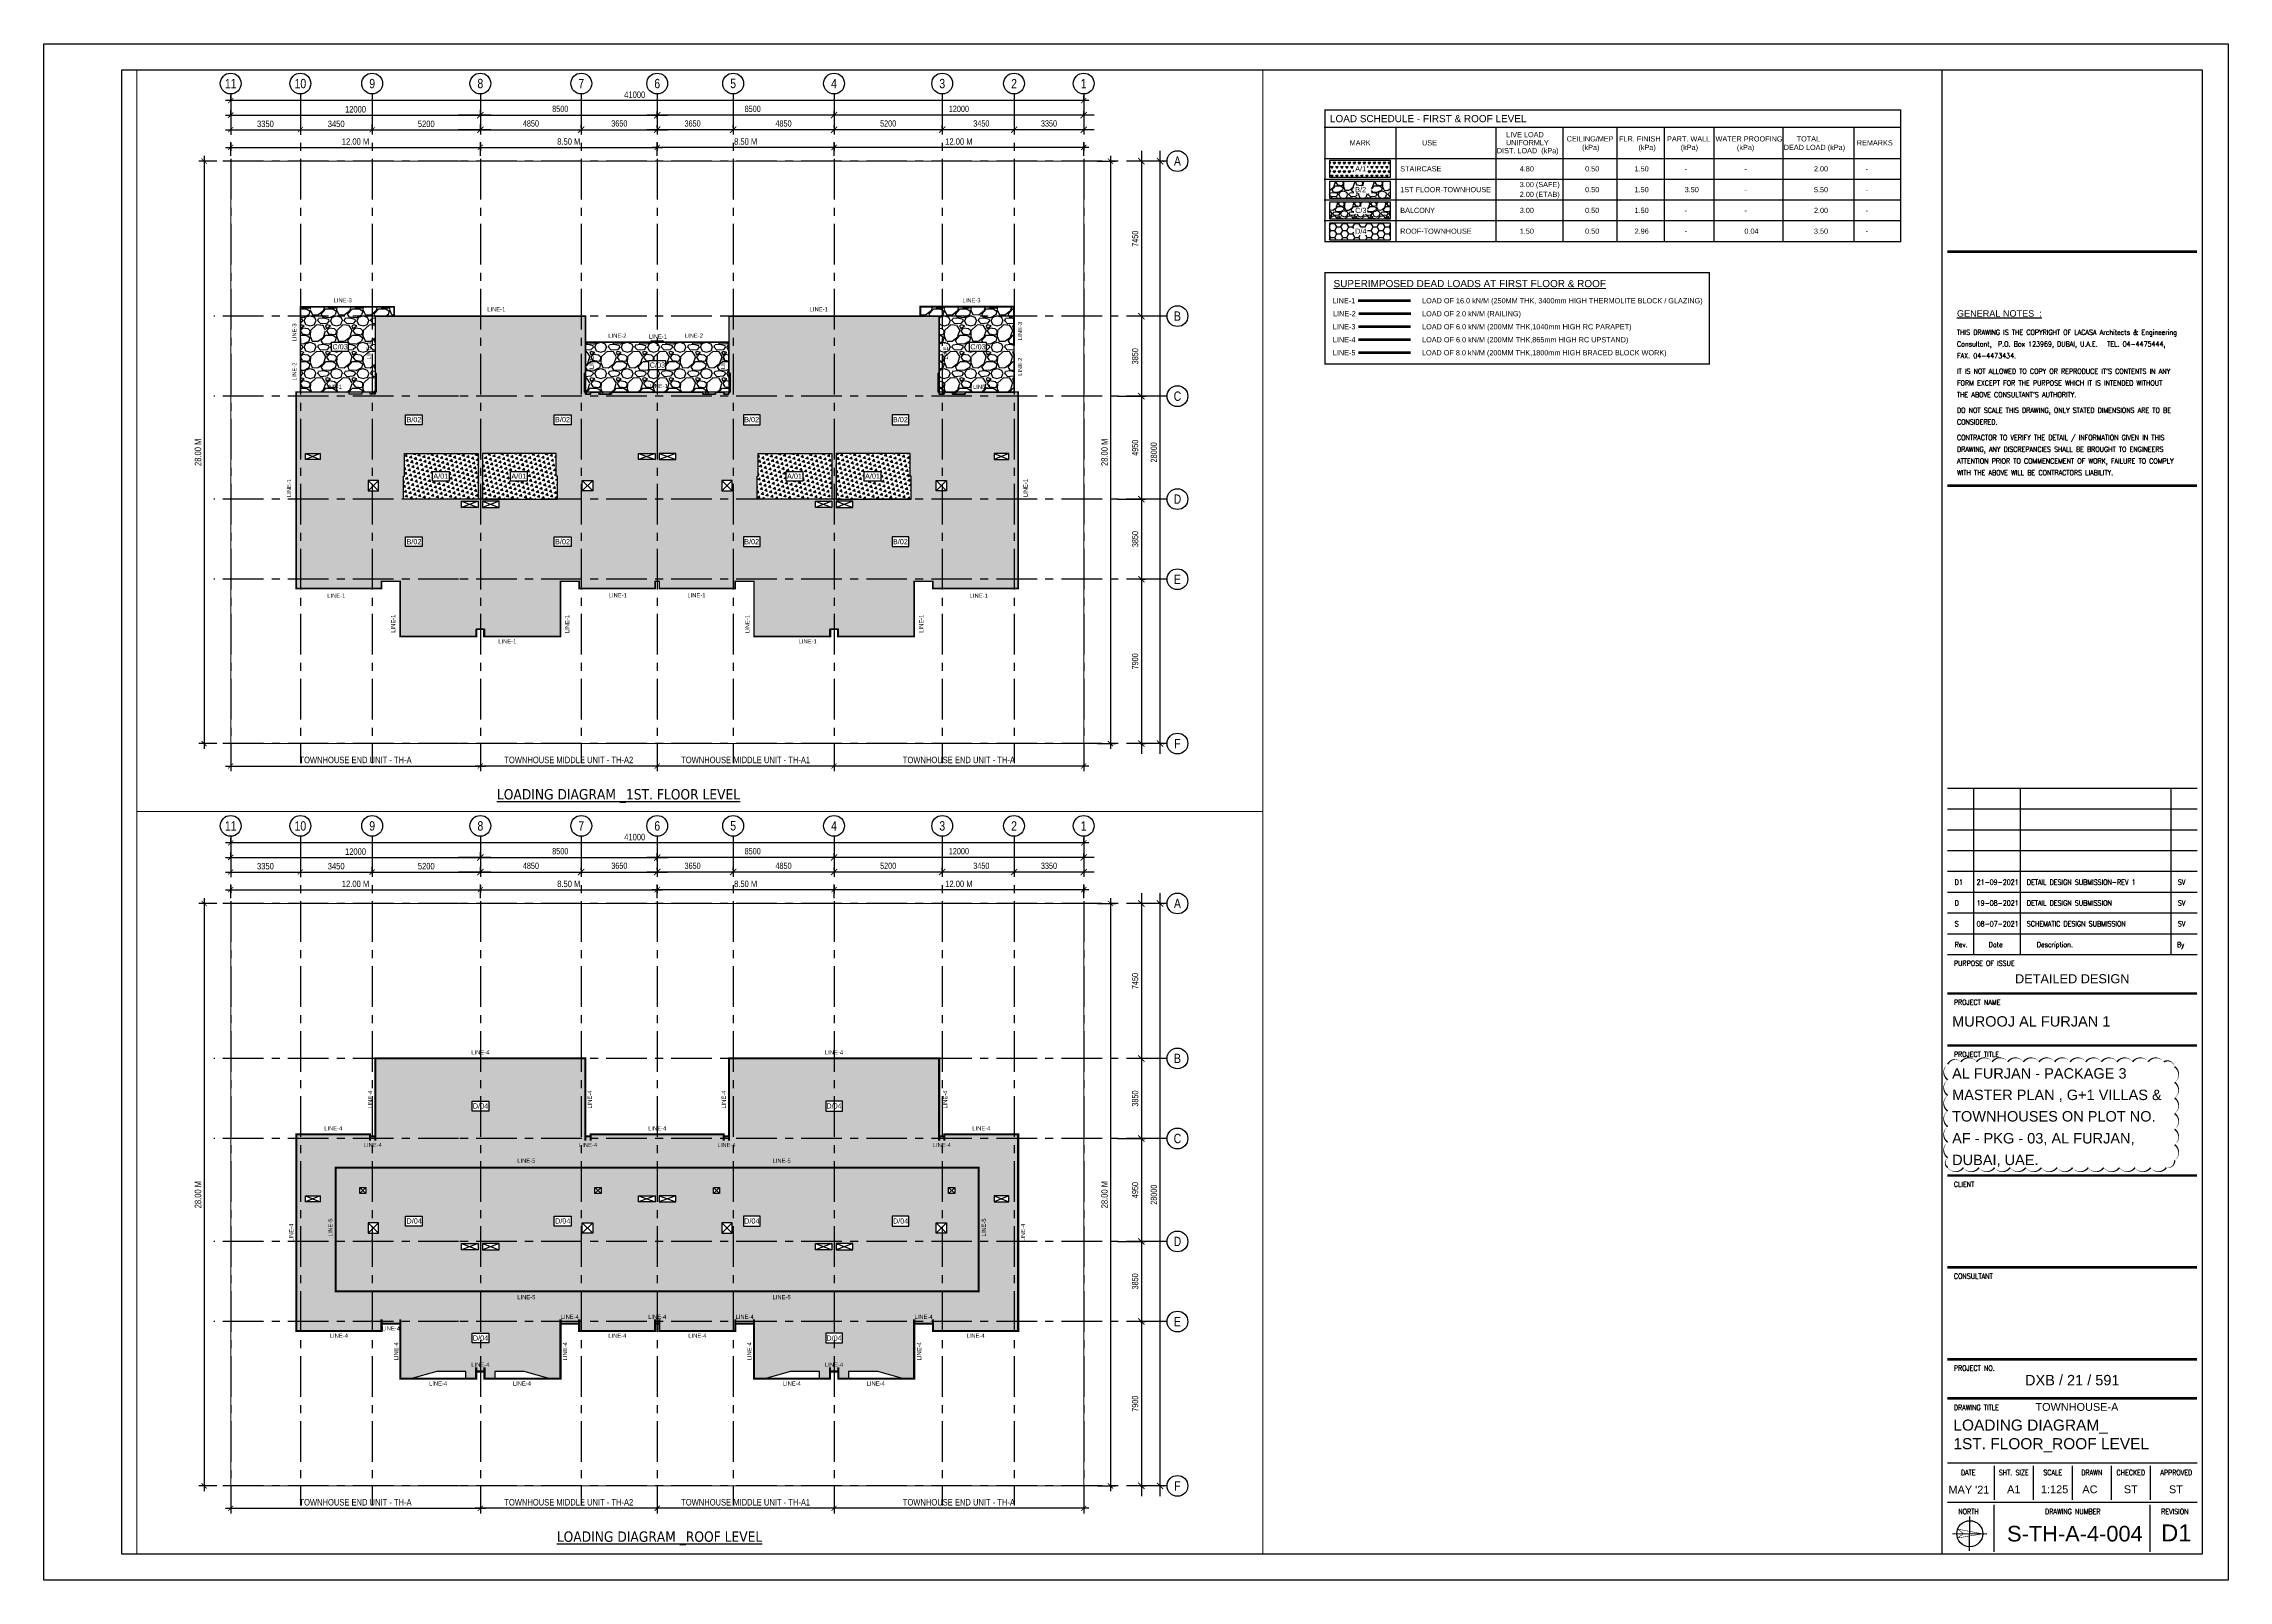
# Paper-space layout 'Layout1' of a CAD drawing. Header units: metres. Extents: x -3 to 81, y -1 to 58.1.
# The model-space entities are those that its viewports show. They can reach past a viewport. Long polylines and large blocks are cut down to what shows.
import ezdxf
from ezdxf.enums import TextEntityAlignment as Align
from ezdxf.xclip import XClip

# ---------------------------------------------------------------- set-up
doc = ezdxf.new("R2010")
doc.units = ezdxf.units.M
doc.header["$XCLIPFRAME"] = 0
doc.header["$PDMODE"] = 34
doc.header["$PDSIZE"] = 0.1
for name, pattern in [('CENTER', [2, 1.25, -0.25, 0.25, -0.25]), ('HIDDEN', [0.375, 0.25, -0.125]), ('HIDDEN2', [0.1875, 0.125, -0.0625]), ('LAC-591-XREF-TH-A-GRID-125-4 6 8$0$CENTER', [2, 1.25, -0.25, 0.25, -0.25]), ('LAC-591-XREF-TH-A-PLOT$0$CENTER', [2, 1.25, -0.25, 0.25, -0.25]), ('LAC-591-XREF-TH-A-PLOT$0$DASHDOTX2', [2, 1, -0.5, 0, -0.5]), ('LAC-591-XREF-TH-A-PLOT-4$0$CENTER', [2, 1.25, -0.25, 0.25, -0.25])]:
    doc.linetypes.add(name, pattern=pattern)
doc.layers.get('0').update_dxf_attribs({"linetype": 'CONTINUOUS'})
doc.layers.get('DEFPOINTS').update_dxf_attribs({"linetype": 'CONTINUOUS'})
for name, color, linetype in [('48-title', 7, 'CONTINUOUS'), ('LAC-591-XREF-TH-A-GRID-125-4 6 8$0$15-GRID', 8, 'LAC-591-XREF-TH-A-GRID-125-4 6 8$0$CENTER'), ('LAC-591-XREF-TH-A-GRID-125-4 6 8$0$16-GRIDN', 2, 'CONTINUOUS'), ('LAC-591-XREF-TH-A-GRID-125-4 6 8$0$17-GRIDD', 5, 'CONTINUOUS'), ('LAC-591-XREF-TH-A-PLOT$0$29-PLOT LIMIT', 5, 'LAC-591-XREF-TH-A-PLOT$0$DASHDOTX2'), ('LAC-591-XREF-TH-A-PLOT-4$0$07-DIM', 23, 'CONTINUOUS'), ('LAC-591-XREF-TH-A-PLOT-4$0$15-GRID', 8, 'LAC-591-XREF-TH-A-PLOT-4$0$CENTER'), ('LAC-591-XREF-TH-A-PLOT-4$0$16-GRIDN', 2, 'CONTINUOUS'), ('LAC-591-XREF-TH-A-PLOT-4$0$17-GRIDD', 5, 'CONTINUOUS'), ('LAC-591-XREF-TH-A-PLOT-4$0$17-GRIDD1', 5, 'CONTINUOUS'), ('LAC_591_S_XREF_THA_TITLE-A1$0$48-TITLE', 7, 'CONTINUOUS'), ('LAC_591_S_XREF_THA_TITLE-A1$0$LACASA-XREF-TITLE-A1$0$48-TITLE', 7, 'CONTINUOUS'), ('LAC_591_S_XREF_THA_TITLE-A1$0$LACASA-XREF-TITLE-A1$0$48-TITLE TXT', 4, 'CONTINUOUS'), ('LAC_591_S_XREF_THA_TITLE-A1$0$North-1', 7, 'CONTINUOUS'), ('LAC_591_S_XREF_THA_TITLE-A1$0$REV-21-09-01', 10, 'CONTINUOUS'), ('S-LINE-1', 10, 'CONTINUOUS'), ('S-LINE-2', 220, 'CONTINUOUS'), ('S-LINE-3', 134, 'CONTINUOUS'), ('S-TEXT-1', 3, 'CONTINUOUS'), ('TABLE', 102, 'CONTINUOUS')]:
    doc.layers.add(name, color=color, linetype=linetype)
doc.layers.add('_ACM-S-SCHEDULE TEXT', color=7, linetype='CONTINUOUS', lineweight=15)
for name, color, linetype, true_color in [('S-LINE-4', 7, 'CONTINUOUS', 0x089614), ('S-LINE-5', 7, 'FENCELINE2', 0xb10bb1), ('S-LOAD-APARTMENT', 7, 'CONTINUOUS', 0x7a7a00), ('S-LOAD-BALCONY', 7, 'CONTINUOUS', 0x428500), ('S-LOAD-ROOF', 7, 'CONTINUOUS', 0x940000), ('S-LOAD-STAIRCASE', 7, 'CONTINUOUS', 0x7575ff)]:
    doc.layers.add(name, color=color, linetype=linetype, true_color=true_color)
doc.layers.add('S-VIEWPORTS', color=1, linetype='CONTINUOUS', plot=False)
doc.styles.add('_ACM-G-TEXT', font='arial.ttf')
doc.styles.add('Arial_1', font='arial.ttf', dxfattribs={"height": 2.458832})
doc.styles.add('LAC-591-XREF-TH-A-GRID-125-4 6 8$0$GRID-DIM-NO', font='arial.ttf', dxfattribs={"width": 0.8})
doc.styles.add('LAC-591-XREF-TH-A-PLOT-4$0$GRID-DIM-NO', font='arial.ttf', dxfattribs={"width": 0.8})
doc.styles.add('LAC_591_S_XREF_THA_TITLE-A1$0$$0$TITLE', font='arial.ttf')
doc.styles.add('LAC_591_S_XREF_THA_TITLE-A1$0$LACASA-XREF-TITLE-A1$0$TITLE2', font='ROMANS.shx', dxfattribs={"width": 0.8})
doc.styles.add('LAC_591_S_XREF_THA_TITLE-A1$0$LACASA-XREF-TITLE-A1$0$XREF-332-TITLE-A1$0$TITLE2', font='ROMANS.shx', dxfattribs={"width": 0.8})
doc.styles.add('LAC_591_S_XREF_THA_TITLE-A1$0$TITLE', font='arial.ttf')
doc.styles.add('LAC_591_S_XREF_THA_TITLE-A1$0$TITLE2', font='ROMANS.shx', dxfattribs={"width": 0.8})
doc.styles.add('TAHOMA', font='tahoma.ttf')
doc.styles.add('TITLE', font='arial.ttf')
doc.linetypes.add('FENCELINE2', pattern='A,0.25,-0.1,[132,ltypeshp.shx,S=0.1,R=0,X=-0.1,Y=0],-0.1,1', length=1.45)
doc.linetypes.add('TRACKS', pattern='A,0.15,[130,ltypeshp.shx,S=0.25,R=0,X=0,Y=0],0.15', length=0.3)
doc.dimstyles.new('LAC-591-XREF-TH-A-GRID-125-4 6 8$0$GRID-DIM-100', dxfattribs={"dimtxt": 0.3, "dimasz": 0.3, "dimexe": 0.2, "dimexo": 0.2, "dimgap": 0.15, "dimtad": 1, "dimdec": 0, "dimlfac": 1000, "dimzin": 0, "dimdsep": 46, "dimtxsty": 'LAC-591-XREF-TH-A-GRID-125-4 6 8$0$GRID-DIM-NO', "dimblk": 'LAC-591-XREF-TH-A-GRID-125-4 6 8$0$_ARCHTICK', "dimcen": 0.5, "dimdle": 0.5, "dimclrt": 3, "dimazin": 0, "dimtfac": 1, "dimtdec": 0, "dimtix": 1, "dimtmove": 0, "dimatfit": 3, "dimfxl": 1, "dimtolj": 1, "dimtzin": 0, "dimarcsym": 0})
doc.dimstyles.new('LAC-591-XREF-TH-A-PLOT-4$0$GRID-DIM-100', dxfattribs={"dimscale": 1.25, "dimtxt": 0.25, "dimasz": 0.2, "dimexe": 0.2, "dimexo": 0.2, "dimgap": 0.1, "dimtad": 1, "dimzin": 4, "dimdsep": 46, "dimtxsty": 'LAC-591-XREF-TH-A-PLOT-4$0$GRID-DIM-NO', "dimblk": 'LAC-591-XREF-TH-A-PLOT-4$0$_ARCHTICK', "dimcen": 0.5, "dimdle": 0.2, "dimclrt": 3, "dimadec": 5, "dimazin": 0, "dimtfac": 1, "dimtix": 1, "dimtmove": 0, "dimatfit": 3, "dimfxl": 0.5, "dimfxlon": 1, "dimtolj": 1, "dimtzin": 0, "dimarcsym": 0})
doc.dimstyles.new('LAC-591-XREF-TH-A-PLOT-4$0$GRID-DIM-100A', dxfattribs={"dimscale": 1.25, "dimtxt": 0.25, "dimasz": 0.2, "dimexe": 0.2, "dimexo": 0.2, "dimgap": 0.1, "dimtad": 1, "dimdec": 0, "dimlfac": 1000, "dimzin": 4, "dimdsep": 46, "dimtxsty": 'LAC-591-XREF-TH-A-PLOT-4$0$GRID-DIM-NO', "dimblk": 'LAC-591-XREF-TH-A-PLOT-4$0$_ARCHTICK', "dimcen": 0.5, "dimdle": 0.2, "dimclrt": 3, "dimadec": 5, "dimazin": 0, "dimtfac": 1, "dimtdec": 0, "dimtix": 1, "dimtmove": 0, "dimatfit": 3, "dimfxl": 0.5, "dimfxlon": 1, "dimtolj": 1, "dimtzin": 0, "dimarcsym": 0})

# ---------------------------------------------------------------- blocks, each defined once
blk = doc.blocks.new('LAC_591_S_XREF_THA_TITLE-A1')
at = {"layer": 'DEFPOINTS'}
blk.add_lwpolyline([(-3, -1), (-3, 58.1), (81, 58.1), (81, -1)], close=True, dxfattribs=at)
at = {"layer": 'LAC_591_S_XREF_THA_TITLE-A1$0$48-TITLE'}
for p, q in [((70, 0), (70, 57.1)), ((70.2, 23.869), (79.8, 23.869)), ((71.2, 23.869), (71.2, 23.069)), ((73, 23.869), (73, 23.069)), ((78.787, 23.869), (78.787, 23.069)), ((70.2, 23.069), (79.8, 23.069)), ((79.8, 3.5), (70.2, 3.5)), ((72, 3.4), (72, 2.1)), ((73.5, 3.4), (73.5, 2.1)), ((75, 3.4), (75, 2.1)), ((76.5, 3.4), (76.5, 2.1)), ((78, 3.4), (78, 2.1)), ((70.2, 2), (79.8, 2)), ((72, 0.1), (72, 1.9)), ((78, 0.1), (78, 1.9))]:
    blk.add_line(p, q, dxfattribs=at)
at = {"layer": 'LAC_591_S_XREF_THA_TITLE-A1$0$48-TITLE', "color": 4}
for p, q in [((70.2, 29.469), (79.8, 29.469)), ((71.2, 29.469), (71.2, 23.869)), ((73, 29.469), (73, 23.869)), ((78.787, 29.469), (78.787, 23.869)), ((70.2, 28.669), (79.8, 28.669)), ((70.2, 27.869), (79.8, 27.869)), ((70.2, 27.069), (79.8, 27.069)), ((70.2, 26.269), (79.8, 26.269)), ((70.2, 25.469), (79.8, 25.469)), ((70.2, 24.669), (79.8, 24.669))]:
    blk.add_line(p, q, dxfattribs=at)
at = {"layer": 'LAC_591_S_XREF_THA_TITLE-A1$0$48-TITLE'}
blk.add_lwpolyline([(80, 0), (0, 0), (0, 57.1), (80, 57.1)], close=True, dxfattribs=at)
at = {"layer": 'LAC_591_S_XREF_THA_TITLE-A1$0$48-TITLE', "const_width": 0.1}
for points in [[(70.2, 50.1), (79.8, 50.1)], [(70.2, 41.1), (79.8, 41.1)], [(79.8, 21.569), (70.2, 21.569)], [(79.8, 19.569), (70.2, 19.569)], [(79.8, 14.569), (70.2, 14.569)], [(79.8, 11.035), (70.2, 11.035)], [(79.8, 7.5), (70.2, 7.5)], [(79.8, 6), (70.2, 6)]]:
    blk.add_lwpolyline(points, dxfattribs=at)
at = {"layer": 'LAC_591_S_XREF_THA_TITLE-A1$0$REV-21-09-01'}
blk.add_lwpolyline([(70.213, 14.873, 0, 0.06, 0.520567), (70.813, 14.873, 0, 0.06, 0.520567), (71.413, 14.873, 0, 0.06, 0.520567), (72.013, 14.873, 0, 0.06, 0.520567), (72.613, 14.873, 0, 0.06, 0.520567), (73.213, 14.873, 0, 0.06, 0.520567), (73.813, 14.873, 0, 0.06, 0.520567), (74.413, 14.873, 0, 0.06, 0.520567), (75.013, 14.873, 0, 0.06, 0.520567), (75.613, 14.873, 0, 0.06, 0.520567), (76.213, 14.873, 0, 0.06, 0.520567), (76.813, 14.873, 0, 0.06, 0.520567), (77.413, 14.873, 0, 0.06, 0.520567), (78.013, 14.873, 0, 0.06, 0.520567), (78.613, 14.873, 0, 0.06, 0.520567), (78.934, 15.153, 0, 0.06, 0.520567), (78.934, 15.753, 0, 0.06, 0.520567), (78.934, 16.353, 0, 0.06, 0.520567), (78.934, 16.953, 0, 0.06, 0.520567), (78.934, 17.553, 0, 0.06, 0.520567), (78.934, 18.153, 0, 0.06, 0.520567), (78.934, 18.753, 0, 0.06, 0.520567), (78.521, 18.94, 0, 0.06, 0.520567), (77.921, 18.94, 0, 0.06, 0.520567), (77.321, 18.94, 0, 0.06, 0.520567), (76.721, 18.94, 0, 0.06, 0.520567), (76.121, 18.94, 0, 0.06, 0.520567), (75.521, 18.94, 0, 0.06, 0.520567), (74.921, 18.94, 0, 0.06, 0.520567), (74.321, 18.94, 0, 0.06, 0.520567), (73.721, 18.94, 0, 0.06, 0.520567), (73.121, 18.94, 0, 0.06, 0.520567), (72.521, 18.94, 0, 0.06, 0.520567), (71.921, 18.94, 0, 0.06, 0.520567), (71.321, 18.94, 0, 0.06, 0.520567), (70.721, 18.94, 0, 0.06, 0.520567), (70.213, 18.849, 0, 0.06, 0.520567), (70.213, 18.249, 0, 0.06, 0.520567), (70.213, 17.649, 0, 0.06, 0.520567), (70.213, 17.049, 0, 0.06, 0.520567), (70.213, 16.449, 0, 0.06, 0.520567), (70.213, 15.849, 0, 0.06, 0.520567), (70.213, 15.249, 0, 0.06, 0.520567)], format="xyseb", close=True, dxfattribs=at)
at = {"layer": 'LAC_591_S_XREF_THA_TITLE-A1$0$48-TITLE', "color": 4, "style": 'LAC_591_S_XREF_THA_TITLE-A1$0$TITLE'}
blk.add_text('%%UGENERAL NOTES  :', height=0.25, dxfattribs=at).set_placement((70.568, 47.6))
at = {"layer": 'LAC_591_S_XREF_THA_TITLE-A1$0$48-TITLE', "color": 4, "style": 'LAC_591_S_XREF_THA_TITLE-A1$0$TITLE2', "width": 0.8}
for s, p in [('THIS DRAWING IS THE COPYRIGHT OF LACASA Architects & Engineering', (70.568, 46.9)), ('Consultant,  P.O. Box 123969, DUBAI, U.A.E.   TEL. 04-4475444,', (70.568, 46.45)), ('FAX. 04-4473434.', (70.568, 46)), ("IT IS NOT ALLOWED TO COPY OR REPRODUCE IT'S CONTENTS IN ANY", (70.568, 45.4)), ("THE ABOVE CONSULTANT'S AUTHORITY.", (70.568, 44.5)), ('FORM EXCEPT FOR THE PURPOSE WHICH IT IS INTENDED WITHOUT', (70.568, 44.95)), ('DO NOT SCALE THIS DRAWING, ONLY STATED DIMENSIONS ARE TO BE', (70.568, 43.9)), ('CONSIDERED.', (70.568, 43.45)), ('CONTRACTOR TO VERIFY THE DETAIL / INFORMATION GIVEN IN THIS', (70.568, 42.85)), ('ATTENTION PRIOR TO COMMENCEMENT OF WORK, FAILURE TO COMPLY', (70.568, 41.95)), ('DRAWING, ANY DISCREPANCIES SHALL BE BROUGHT TO ENGINEERS', (70.568, 42.4)), ('WITH THE ABOVE WILL BE CONTRACTORS LIABILITY.', (70.568, 41.5)), ('Rev.', (70.48, 23.35)), ('Date', (71.788, 23.35)), ('Description.', (73.638, 23.35)), ('By', (79.025, 23.35)), ('PURPOSE OF ISSUE', (70.448, 22.632)), ('PROJECT NAME', (70.448, 21.132)), ('PROJECT TITLE', (70.448, 19.132)), ('CLIENT', (70.448, 14.132)), ('CONSULTANT', (70.448, 10.597)), ('PROJECT NO.', (70.448, 7.063)), ('DRAWING TITLE', (70.448, 5.544)), ('APPROVED', (78.386, 3.044)), ('DRAWING NUMBER', (73.955, 1.544)), ('REVISION', (78.418, 1.544))]:
    blk.add_text(s, height=0.2, dxfattribs=at).set_placement(p)
at = {"layer": 'LAC_591_S_XREF_THA_TITLE-A1$0$48-TITLE', "style": 'LAC_591_S_XREF_THA_TITLE-A1$0$TITLE'}
for s, height, p in [('DETAILED DESIGN', 0.35, (75, 21.962)), ('DXB / 21 / 591', 0.4, (75, 6.5)), ('TOWNHOUSE-A', 0.3, (75.178, 5.519)), ("MAY '21", 0.3, (71.027, 2.337)), ('A1', 0.3, (72.75, 2.35)), ('AC', 0.3, (75.679, 2.35)), ('ST', 0.3, (77.25, 2.35)), ('ST', 0.3, (78.986, 2.35))]:
    blk.add_text(s, height=height, dxfattribs=at).set_placement(p, align=Align.CENTER)
for s, p in [('MUROOJ AL FURJAN 1', (70.38, 20.297)), ('AL FURJAN - PACKAGE 3', (70.38, 18.297)), ('MASTER PLAN , G+1 VILLAS &', (70.38, 17.471)), ('TOWNHOUSES ON PLOT NO. ', (70.38, 16.646)), ('AF - PKG - 03, AL FURJAN, ', (70.38, 15.801)), ('DUBAI, UAE. ', (70.38, 14.97))]:
    blk.add_text(s, height=0.4, dxfattribs=at).set_placement(p)
at = {"layer": 'LAC_591_S_XREF_THA_TITLE-A1$0$48-TITLE', "color": 4, "style": 'LAC_591_S_XREF_THA_TITLE-A1$0$TITLE2', "width": 0.8}
for s, p in [('DATE', (71, 3.044)), ('SHT. SIZE', (72.75, 3.044)), ('SCALE', (74.25, 3.044)), ('DRAWN', (75.75, 3.044)), ('CHECKED', (77.25, 3.044))]:
    blk.add_text(s, height=0.2, dxfattribs=at).set_placement(p, align=Align.CENTER)
at = {"layer": 'LAC_591_S_XREF_THA_TITLE-A1$0$48-TITLE', "style": 'LAC_591_S_XREF_THA_TITLE-A1$0$$0$TITLE'}
blk.add_text('D1', height=0.65, dxfattribs=at).set_placement((79, 0.824), align=Align.MIDDLE)
at = {"layer": 'LAC_591_S_XREF_THA_TITLE-A1$0$LACASA-XREF-TITLE-A1$0$48-TITLE', "color": 4, "style": 'LAC_591_S_XREF_THA_TITLE-A1$0$LACASA-XREF-TITLE-A1$0$XREF-332-TITLE-A1$0$TITLE2', "width": 0.8}
for s, p in [('D1', (70.48, 25.75)), ('DETAIL DESIGN SUBMISSION-REV 1', (73.254, 25.75)), ('D', (70.48, 24.95)), ('DETAIL DESIGN SUBMISSION', (73.254, 24.95)), ('S', (70.48, 24.15)), ('SCHEMATIC DESIGN SUBMISSION', (73.254, 24.15))]:
    blk.add_text(s, height=0.2, dxfattribs=at).set_placement(p)
at = {"layer": 'LAC_591_S_XREF_THA_TITLE-A1$0$LACASA-XREF-TITLE-A1$0$48-TITLE TXT', "style": 'LAC_591_S_XREF_THA_TITLE-A1$0$LACASA-XREF-TITLE-A1$0$TITLE2', "width": 0.8}
for s, p in [('21-09-2021', (71.323, 25.75)), ('SV', (79.062, 25.75)), ('19-08-2021', (71.323, 24.95)), ('SV', (79.062, 24.95)), ('08-07-2021', (71.323, 24.15)), ('SV', (79.062, 24.15))]:
    blk.add_text(s, height=0.2, dxfattribs=at).set_placement(p)
at = {"layer": 'LAC_591_S_XREF_THA_TITLE-A1$0$North-1', "color": 4, "style": 'LAC_591_S_XREF_THA_TITLE-A1$0$TITLE2', "width": 0.8}
blk.add_text('NORTH', height=0.2, dxfattribs=at).set_placement((71.01, 1.544), align=Align.CENTER)
blk = doc.blocks.new('NORTH-NEW')
at = {"layer": '48-title', "color": 4}
for p, q in [((0.66, 0), (-0.66, 0)), ((0, -0.66), (0, 0.66))]:
    blk.add_line(p, q, dxfattribs=at)
at = {"layer": '48-title', "const_width": 0.02}
blk.add_lwpolyline([(0, 0.5), (0.171, -0.47), (0, -0.24), (-0.171, -0.47)], close=True, dxfattribs=at)
at = {"layer": '48-title', "color": 4}
blk.add_circle((0, 0), 0.5, dxfattribs=at)
blk = doc.blocks.new('LAC-591-XREF-TH-A-GRID-125-4 6 8$0$_ARCHTICK')
at = {"color": 0, "linetype": 'ByBlock', "ltscale": 30, "const_width": 0.15}
blk.add_lwpolyline([(-0.5, -0.5), (0.5, 0.5)], dxfattribs=at)
blk = doc.blocks.new('*D48')
at = {"layer": 'DEFPOINTS', "color": 0, "transparency": 16777216}
for p in [(37.65, 29.65), (37.65, 29.51), (41, 29.65)]:
    blk.add_point(p, dxfattribs=at)
at = {"layer": 'LAC-591-XREF-TH-A-GRID-125-4 6 8$0$17-GRIDD', "color": 0, "lineweight": -2, "transparency": 16777216}
for p, q in [((41.5, 29.51), (37.15, 29.51)), ((37.65, 29.45), (37.65, 29.31)), ((41, 29.45), (41, 29.31))]:
    blk.add_line(p, q, dxfattribs=at)
at = {"layer": 'LAC-591-XREF-TH-A-GRID-125-4 6 8$0$17-GRIDD', "color": 0, "lineweight": -2, "transparency": 16777216, "xscale": 0.3, "yscale": 0.3, "zscale": 0.3, "rotation": 180}
blk.add_blockref('LAC-591-XREF-TH-A-GRID-125-4 6 8$0$_ARCHTICK', (37.65, 29.51), dxfattribs=at)
at = {"layer": 'LAC-591-XREF-TH-A-GRID-125-4 6 8$0$17-GRIDD', "color": 0, "lineweight": -2, "transparency": 16777216, "xscale": 0.3, "yscale": 0.3, "zscale": 0.3}
blk.add_blockref('LAC-591-XREF-TH-A-GRID-125-4 6 8$0$_ARCHTICK', (41, 29.51), dxfattribs=at)
at = {"layer": 'LAC-591-XREF-TH-A-GRID-125-4 6 8$0$17-GRIDD', "color": 3, "transparency": 16777216, "insert": (39.33, 29.81), "char_height": 0.3, "attachment_point": 5, "style": 'LAC-591-XREF-TH-A-GRID-125-4 6 8$0$GRID-DIM-NO'}
blk.add_mtext('\\A1;3350', dxfattribs=at)
blk = doc.blocks.new('*D49')
at = {"layer": 'DEFPOINTS', "color": 0, "transparency": 16777216}
for p in [(34.2, 29.51), (37.65, 29.65), (34.2, 29.4)]:
    blk.add_point(p, dxfattribs=at)
at = {"layer": 'LAC-591-XREF-TH-A-GRID-125-4 6 8$0$17-GRIDD', "color": 0, "lineweight": -2, "transparency": 16777216}
for p, q in [((38.15, 29.51), (33.7, 29.51)), ((34.2, 29.6), (34.2, 29.71)), ((37.65, 29.45), (37.65, 29.31))]:
    blk.add_line(p, q, dxfattribs=at)
at = {"layer": 'LAC-591-XREF-TH-A-GRID-125-4 6 8$0$17-GRIDD', "color": 0, "lineweight": -2, "transparency": 16777216, "xscale": 0.3, "yscale": 0.3, "zscale": 0.3, "rotation": 180}
blk.add_blockref('LAC-591-XREF-TH-A-GRID-125-4 6 8$0$_ARCHTICK', (34.2, 29.51), dxfattribs=at)
at = {"layer": 'LAC-591-XREF-TH-A-GRID-125-4 6 8$0$17-GRIDD', "color": 0, "lineweight": -2, "transparency": 16777216, "xscale": 0.3, "yscale": 0.3, "zscale": 0.3}
blk.add_blockref('LAC-591-XREF-TH-A-GRID-125-4 6 8$0$_ARCHTICK', (37.65, 29.51), dxfattribs=at)
at = {"layer": 'LAC-591-XREF-TH-A-GRID-125-4 6 8$0$17-GRIDD', "color": 3, "transparency": 16777216, "insert": (36.08, 29.81), "char_height": 0.3, "attachment_point": 5, "style": 'LAC-591-XREF-TH-A-GRID-125-4 6 8$0$GRID-DIM-NO'}
blk.add_mtext('\\A1;3450', dxfattribs=at)
blk = doc.blocks.new('*D50')
at = {"layer": 'DEFPOINTS', "color": 0, "transparency": 16777216}
for p in [(29, 29.51), (29, 29.42), (34.2, 29.38)]:
    blk.add_point(p, dxfattribs=at)
at = {"layer": 'LAC-591-XREF-TH-A-GRID-125-4 6 8$0$17-GRIDD', "color": 0, "lineweight": -2, "transparency": 16777216}
for p, q in [((34.7, 29.51), (28.5, 29.51)), ((29, 29.62), (29, 29.71)), ((34.2, 29.58), (34.2, 29.71))]:
    blk.add_line(p, q, dxfattribs=at)
at = {"layer": 'LAC-591-XREF-TH-A-GRID-125-4 6 8$0$17-GRIDD', "color": 0, "lineweight": -2, "transparency": 16777216, "xscale": 0.3, "yscale": 0.3, "zscale": 0.3, "rotation": 180}
blk.add_blockref('LAC-591-XREF-TH-A-GRID-125-4 6 8$0$_ARCHTICK', (29, 29.51), dxfattribs=at)
at = {"layer": 'LAC-591-XREF-TH-A-GRID-125-4 6 8$0$17-GRIDD', "color": 0, "lineweight": -2, "transparency": 16777216, "xscale": 0.3, "yscale": 0.3, "zscale": 0.3}
blk.add_blockref('LAC-591-XREF-TH-A-GRID-125-4 6 8$0$_ARCHTICK', (34.2, 29.51), dxfattribs=at)
at = {"layer": 'LAC-591-XREF-TH-A-GRID-125-4 6 8$0$17-GRIDD', "color": 3, "transparency": 16777216, "insert": (31.6, 29.81), "char_height": 0.3, "attachment_point": 5, "style": 'LAC-591-XREF-TH-A-GRID-125-4 6 8$0$GRID-DIM-NO'}
blk.add_mtext('\\A1;5200', dxfattribs=at)
blk = doc.blocks.new('*D51')
at = {"layer": 'DEFPOINTS', "color": 0, "transparency": 16777216}
for p in [(24.15, 29.51), (24.15, 29.42), (29, 29.42)]:
    blk.add_point(p, dxfattribs=at)
at = {"layer": 'LAC-591-XREF-TH-A-GRID-125-4 6 8$0$17-GRIDD', "color": 0, "lineweight": -2, "transparency": 16777216}
for p, q in [((29.5, 29.51), (23.65, 29.51)), ((24.15, 29.62), (24.15, 29.71)), ((29, 29.62), (29, 29.71))]:
    blk.add_line(p, q, dxfattribs=at)
at = {"layer": 'LAC-591-XREF-TH-A-GRID-125-4 6 8$0$17-GRIDD', "color": 0, "lineweight": -2, "transparency": 16777216, "xscale": 0.3, "yscale": 0.3, "zscale": 0.3, "rotation": 180}
blk.add_blockref('LAC-591-XREF-TH-A-GRID-125-4 6 8$0$_ARCHTICK', (24.15, 29.51), dxfattribs=at)
at = {"layer": 'LAC-591-XREF-TH-A-GRID-125-4 6 8$0$17-GRIDD', "color": 0, "lineweight": -2, "transparency": 16777216, "xscale": 0.3, "yscale": 0.3, "zscale": 0.3}
blk.add_blockref('LAC-591-XREF-TH-A-GRID-125-4 6 8$0$_ARCHTICK', (29, 29.51), dxfattribs=at)
at = {"layer": 'LAC-591-XREF-TH-A-GRID-125-4 6 8$0$17-GRIDD', "color": 3, "transparency": 16777216, "insert": (26.57, 29.81), "char_height": 0.3, "attachment_point": 5, "style": 'LAC-591-XREF-TH-A-GRID-125-4 6 8$0$GRID-DIM-NO'}
blk.add_mtext('\\A1;4850', dxfattribs=at)
blk = doc.blocks.new('*D52')
at = {"layer": 'DEFPOINTS', "color": 0, "transparency": 16777216}
for p in [(20.5, 29.51), (20.5, 29.42), (24.15, 29.42)]:
    blk.add_point(p, dxfattribs=at)
at = {"layer": 'LAC-591-XREF-TH-A-GRID-125-4 6 8$0$17-GRIDD', "color": 0, "lineweight": -2, "transparency": 16777216}
for p, q in [((24.65, 29.51), (20, 29.51)), ((20.5, 29.62), (20.5, 29.71)), ((24.15, 29.62), (24.15, 29.71))]:
    blk.add_line(p, q, dxfattribs=at)
at = {"layer": 'LAC-591-XREF-TH-A-GRID-125-4 6 8$0$17-GRIDD', "color": 0, "lineweight": -2, "transparency": 16777216, "xscale": 0.3, "yscale": 0.3, "zscale": 0.3, "rotation": 180}
blk.add_blockref('LAC-591-XREF-TH-A-GRID-125-4 6 8$0$_ARCHTICK', (20.5, 29.51), dxfattribs=at)
at = {"layer": 'LAC-591-XREF-TH-A-GRID-125-4 6 8$0$17-GRIDD', "color": 0, "lineweight": -2, "transparency": 16777216, "xscale": 0.3, "yscale": 0.3, "zscale": 0.3}
blk.add_blockref('LAC-591-XREF-TH-A-GRID-125-4 6 8$0$_ARCHTICK', (24.15, 29.51), dxfattribs=at)
at = {"layer": 'LAC-591-XREF-TH-A-GRID-125-4 6 8$0$17-GRIDD', "color": 3, "transparency": 16777216, "insert": (22.2, 29.81), "char_height": 0.3, "attachment_point": 5, "style": 'LAC-591-XREF-TH-A-GRID-125-4 6 8$0$GRID-DIM-NO'}
blk.add_mtext('\\A1;3650', dxfattribs=at)
blk = doc.blocks.new('*D53')
at = {"layer": 'DEFPOINTS', "color": 0, "transparency": 16777216}
for p in [(29, 30.21), (29, 30.02), (41, 30.02)]:
    blk.add_point(p, dxfattribs=at)
at = {"layer": 'LAC-591-XREF-TH-A-GRID-125-4 6 8$0$17-GRIDD', "color": 0, "lineweight": -2, "transparency": 16777216}
for p, q in [((41.5, 30.21), (28.5, 30.21)), ((29, 30.22), (29, 30.41)), ((41, 30.22), (41, 30.41))]:
    blk.add_line(p, q, dxfattribs=at)
at = {"layer": 'LAC-591-XREF-TH-A-GRID-125-4 6 8$0$17-GRIDD', "color": 0, "lineweight": -2, "transparency": 16777216, "xscale": 0.3, "yscale": 0.3, "zscale": 0.3, "rotation": 180}
blk.add_blockref('LAC-591-XREF-TH-A-GRID-125-4 6 8$0$_ARCHTICK', (29, 30.21), dxfattribs=at)
at = {"layer": 'LAC-591-XREF-TH-A-GRID-125-4 6 8$0$17-GRIDD', "color": 0, "lineweight": -2, "transparency": 16777216, "xscale": 0.3, "yscale": 0.3, "zscale": 0.3}
blk.add_blockref('LAC-591-XREF-TH-A-GRID-125-4 6 8$0$_ARCHTICK', (41, 30.21), dxfattribs=at)
at = {"layer": 'LAC-591-XREF-TH-A-GRID-125-4 6 8$0$17-GRIDD', "color": 3, "transparency": 16777216, "insert": (35, 30.51), "char_height": 0.3, "attachment_point": 5, "style": 'LAC-591-XREF-TH-A-GRID-125-4 6 8$0$GRID-DIM-NO'}
blk.add_mtext('\\A1;12000', dxfattribs=at)
blk = doc.blocks.new('*D54')
at = {"layer": 'DEFPOINTS', "color": 0, "transparency": 16777216}
for p in [(20.5, 30.21), (20.5, 29.85), (29, 30.02)]:
    blk.add_point(p, dxfattribs=at)
at = {"layer": 'LAC-591-XREF-TH-A-GRID-125-4 6 8$0$17-GRIDD', "color": 0, "lineweight": -2, "transparency": 16777216}
for p, q in [((29.5, 30.21), (20, 30.21)), ((20.5, 30.05), (20.5, 30.41)), ((29, 30.22), (29, 30.41))]:
    blk.add_line(p, q, dxfattribs=at)
at = {"layer": 'LAC-591-XREF-TH-A-GRID-125-4 6 8$0$17-GRIDD', "color": 0, "lineweight": -2, "transparency": 16777216, "xscale": 0.3, "yscale": 0.3, "zscale": 0.3, "rotation": 180}
blk.add_blockref('LAC-591-XREF-TH-A-GRID-125-4 6 8$0$_ARCHTICK', (20.5, 30.21), dxfattribs=at)
at = {"layer": 'LAC-591-XREF-TH-A-GRID-125-4 6 8$0$17-GRIDD', "color": 0, "lineweight": -2, "transparency": 16777216, "xscale": 0.3, "yscale": 0.3, "zscale": 0.3}
blk.add_blockref('LAC-591-XREF-TH-A-GRID-125-4 6 8$0$_ARCHTICK', (29, 30.21), dxfattribs=at)
at = {"layer": 'LAC-591-XREF-TH-A-GRID-125-4 6 8$0$17-GRIDD', "color": 3, "transparency": 16777216, "insert": (25.09, 30.51), "char_height": 0.3, "attachment_point": 5, "style": 'LAC-591-XREF-TH-A-GRID-125-4 6 8$0$GRID-DIM-NO'}
blk.add_mtext('\\A1;8500', dxfattribs=at)
blk = doc.blocks.new('*D55')
at = {"layer": 'DEFPOINTS', "color": 0, "transparency": 16777216}
for p in [(44.69, 28), (43.77, 20.55), (44.69, 20.55)]:
    blk.add_point(p, dxfattribs=at)
at = {"layer": 'LAC-591-XREF-TH-A-GRID-125-4 6 8$0$17-GRIDD', "color": 0, "lineweight": -2, "transparency": 16777216}
for p, q in [((43.77, 28.5), (43.77, 20.05)), ((44.49, 28), (43.57, 28)), ((44.49, 20.55), (43.57, 20.55))]:
    blk.add_line(p, q, dxfattribs=at)
at = {"layer": 'LAC-591-XREF-TH-A-GRID-125-4 6 8$0$17-GRIDD', "color": 0, "lineweight": -2, "transparency": 16777216, "xscale": 0.3, "yscale": 0.3, "zscale": 0.3}
for p, rotation in [((43.77, 28), 90), ((43.77, 20.55), 270)]:
    blk.add_blockref('LAC-591-XREF-TH-A-GRID-125-4 6 8$0$_ARCHTICK', p, dxfattribs=dict(at, rotation=rotation))
at = {"layer": 'LAC-591-XREF-TH-A-GRID-125-4 6 8$0$17-GRIDD', "color": 3, "transparency": 16777216, "insert": (43.47, 24.27), "char_height": 0.3, "attachment_point": 5, "rotation": 90, "style": 'LAC-591-XREF-TH-A-GRID-125-4 6 8$0$GRID-DIM-NO'}
blk.add_mtext('\\A1;7450', dxfattribs=at)
blk = doc.blocks.new('*D56')
at = {"layer": 'DEFPOINTS', "color": 0, "transparency": 16777216}
for p in [(44.69, 20.55), (43.7, 16.7), (43.77, 16.7)]:
    blk.add_point(p, dxfattribs=at)
at = {"layer": 'LAC-591-XREF-TH-A-GRID-125-4 6 8$0$17-GRIDD', "color": 0, "lineweight": -2, "transparency": 16777216}
for p, q in [((43.77, 21.05), (43.77, 16.2)), ((44.49, 20.55), (43.57, 20.55)), ((43.9, 16.7), (43.97, 16.7))]:
    blk.add_line(p, q, dxfattribs=at)
at = {"layer": 'LAC-591-XREF-TH-A-GRID-125-4 6 8$0$17-GRIDD', "color": 0, "lineweight": -2, "transparency": 16777216, "xscale": 0.3, "yscale": 0.3, "zscale": 0.3}
for p, rotation in [((43.77, 20.55), 90), ((43.77, 16.7), 270)]:
    blk.add_blockref('LAC-591-XREF-TH-A-GRID-125-4 6 8$0$_ARCHTICK', p, dxfattribs=dict(at, rotation=rotation))
at = {"layer": 'LAC-591-XREF-TH-A-GRID-125-4 6 8$0$17-GRIDD', "color": 3, "transparency": 16777216, "insert": (43.47, 18.62), "char_height": 0.3, "attachment_point": 5, "rotation": 90, "style": 'LAC-591-XREF-TH-A-GRID-125-4 6 8$0$GRID-DIM-NO'}
blk.add_mtext('\\A1;3850', dxfattribs=at)
blk = doc.blocks.new('*D57')
at = {"layer": 'DEFPOINTS', "color": 0, "transparency": 16777216}
for p in [(42.42, 16.7), (42.42, 11.75), (43.77, 11.75)]:
    blk.add_point(p, dxfattribs=at)
at = {"layer": 'LAC-591-XREF-TH-A-GRID-125-4 6 8$0$17-GRIDD', "color": 0, "lineweight": -2, "transparency": 16777216}
for p, q in [((43.77, 17.2), (43.77, 11.25)), ((42.62, 16.7), (43.97, 16.7)), ((42.62, 11.75), (43.97, 11.75))]:
    blk.add_line(p, q, dxfattribs=at)
at = {"layer": 'LAC-591-XREF-TH-A-GRID-125-4 6 8$0$17-GRIDD', "color": 0, "lineweight": -2, "transparency": 16777216, "xscale": 0.3, "yscale": 0.3, "zscale": 0.3}
for p, rotation in [((43.77, 16.7), 90), ((43.77, 11.75), 270)]:
    blk.add_blockref('LAC-591-XREF-TH-A-GRID-125-4 6 8$0$_ARCHTICK', p, dxfattribs=dict(at, rotation=rotation))
at = {"layer": 'LAC-591-XREF-TH-A-GRID-125-4 6 8$0$17-GRIDD', "color": 3, "transparency": 16777216, "insert": (43.47, 14.22), "char_height": 0.3, "attachment_point": 5, "rotation": 90, "style": 'LAC-591-XREF-TH-A-GRID-125-4 6 8$0$GRID-DIM-NO'}
blk.add_mtext('\\A1;4950', dxfattribs=at)
blk = doc.blocks.new('*D58')
at = {"layer": 'DEFPOINTS', "color": 0, "transparency": 16777216}
for p in [(42.42, 11.75), (43.51, 7.9), (43.77, 7.9)]:
    blk.add_point(p, dxfattribs=at)
at = {"layer": 'LAC-591-XREF-TH-A-GRID-125-4 6 8$0$17-GRIDD', "color": 0, "lineweight": -2, "transparency": 16777216}
for p, q in [((42.62, 11.75), (43.97, 11.75)), ((43.77, 12.25), (43.77, 7.4)), ((43.71, 7.9), (43.97, 7.9))]:
    blk.add_line(p, q, dxfattribs=at)
at = {"layer": 'LAC-591-XREF-TH-A-GRID-125-4 6 8$0$17-GRIDD', "color": 0, "lineweight": -2, "transparency": 16777216, "xscale": 0.3, "yscale": 0.3, "zscale": 0.3}
for p, rotation in [((43.77, 11.75), 90), ((43.77, 7.9), 270)]:
    blk.add_blockref('LAC-591-XREF-TH-A-GRID-125-4 6 8$0$_ARCHTICK', p, dxfattribs=dict(at, rotation=rotation))
at = {"layer": 'LAC-591-XREF-TH-A-GRID-125-4 6 8$0$17-GRIDD', "color": 3, "transparency": 16777216, "insert": (43.47, 9.83), "char_height": 0.3, "attachment_point": 5, "rotation": 90, "style": 'LAC-591-XREF-TH-A-GRID-125-4 6 8$0$GRID-DIM-NO'}
blk.add_mtext('\\A1;3850', dxfattribs=at)
blk = doc.blocks.new('*D59')
at = {"layer": 'DEFPOINTS', "color": 0, "transparency": 16777216}
for p in [(43.51, 7.9), (43.51, 0), (43.77, 0)]:
    blk.add_point(p, dxfattribs=at)
at = {"layer": 'LAC-591-XREF-TH-A-GRID-125-4 6 8$0$17-GRIDD', "color": 0, "lineweight": -2, "transparency": 16777216}
for p, q in [((43.71, 7.9), (43.97, 7.9)), ((43.77, 8.4), (43.77, -0.5)), ((43.71, 0), (43.97, 0))]:
    blk.add_line(p, q, dxfattribs=at)
at = {"layer": 'LAC-591-XREF-TH-A-GRID-125-4 6 8$0$17-GRIDD', "color": 0, "lineweight": -2, "transparency": 16777216, "xscale": 0.3, "yscale": 0.3, "zscale": 0.3}
for p, rotation in [((43.77, 7.9), 90), ((43.77, 0), 270)]:
    blk.add_blockref('LAC-591-XREF-TH-A-GRID-125-4 6 8$0$_ARCHTICK', p, dxfattribs=dict(at, rotation=rotation))
at = {"layer": 'LAC-591-XREF-TH-A-GRID-125-4 6 8$0$17-GRIDD', "color": 3, "transparency": 16777216, "insert": (43.47, 3.95), "char_height": 0.3, "attachment_point": 5, "rotation": 90, "style": 'LAC-591-XREF-TH-A-GRID-125-4 6 8$0$GRID-DIM-NO'}
blk.add_mtext('\\A1;7900', dxfattribs=at)
blk = doc.blocks.new('*D60')
at = {"layer": 'DEFPOINTS', "color": 0, "transparency": 16777216}
for p in [(44.61, 28), (44.67, 28), (44.61, 0)]:
    blk.add_point(p, dxfattribs=at)
at = {"layer": 'LAC-591-XREF-TH-A-GRID-125-4 6 8$0$17-GRIDD', "color": 0, "lineweight": -2, "transparency": 16777216}
for p, q in [((44.67, -0.5), (44.67, 28.5)), ((44.81, 28), (44.87, 28)), ((44.81, 0), (44.87, 0))]:
    blk.add_line(p, q, dxfattribs=at)
at = {"layer": 'LAC-591-XREF-TH-A-GRID-125-4 6 8$0$17-GRIDD', "color": 0, "lineweight": -2, "transparency": 16777216, "xscale": 0.3, "yscale": 0.3, "zscale": 0.3}
for p, rotation in [((44.67, 28), 90), ((44.67, 0), 270)]:
    blk.add_blockref('LAC-591-XREF-TH-A-GRID-125-4 6 8$0$_ARCHTICK', p, dxfattribs=dict(at, rotation=rotation))
at = {"layer": 'LAC-591-XREF-TH-A-GRID-125-4 6 8$0$17-GRIDD', "color": 3, "transparency": 16777216, "insert": (44.37, 14), "char_height": 0.3, "attachment_point": 5, "rotation": 90, "style": 'LAC-591-XREF-TH-A-GRID-125-4 6 8$0$GRID-DIM-NO'}
blk.add_mtext('\\A1;28000', dxfattribs=at)
blk = doc.blocks.new('LAC-591-XREF-TH-A-GRID-125-4 6 8$0$GRID-NO')
at = {"layer": 'LAC-591-XREF-TH-A-GRID-125-4 6 8$0$16-GRIDN', "color": 5, "linetype": 'Continuous'}
blk.add_circle((0, 0.5), 0.5, dxfattribs=at)
at = {"layer": 'LAC-591-XREF-TH-A-GRID-125-4 6 8$0$16-GRIDN', "style": 'LAC-591-XREF-TH-A-GRID-125-4 6 8$0$GRID-DIM-NO', "width": 0.8}
blk.add_attdef('NO.', text='', height=0.45, dxfattribs=at).set_placement((0, 0.5), align=Align.MIDDLE)
blk = doc.blocks.new('*D61')
at = {"layer": 'DEFPOINTS', "color": 0, "transparency": 16777216}
for p in [(12, 29.42), (16.85, 29.51), (16.85, 29.42)]:
    blk.add_point(p, dxfattribs=at)
at = {"layer": 'LAC-591-XREF-TH-A-GRID-125-4 6 8$0$17-GRIDD', "color": 0, "lineweight": -2, "transparency": 16777216}
for p, q in [((11.5, 29.51), (17.35, 29.51)), ((12, 29.62), (12, 29.71)), ((16.85, 29.62), (16.85, 29.71))]:
    blk.add_line(p, q, dxfattribs=at)
at = {"layer": 'LAC-591-XREF-TH-A-GRID-125-4 6 8$0$17-GRIDD', "color": 0, "lineweight": -2, "transparency": 16777216, "xscale": 0.3, "yscale": 0.3, "zscale": 0.3, "rotation": 180}
blk.add_blockref('LAC-591-XREF-TH-A-GRID-125-4 6 8$0$_ARCHTICK', (12, 29.51), dxfattribs=at)
at = {"layer": 'LAC-591-XREF-TH-A-GRID-125-4 6 8$0$17-GRIDD', "color": 0, "lineweight": -2, "transparency": 16777216, "xscale": 0.3, "yscale": 0.3, "zscale": 0.3}
blk.add_blockref('LAC-591-XREF-TH-A-GRID-125-4 6 8$0$_ARCHTICK', (16.85, 29.51), dxfattribs=at)
at = {"layer": 'LAC-591-XREF-TH-A-GRID-125-4 6 8$0$17-GRIDD', "color": 3, "transparency": 16777216, "insert": (14.43, 29.81), "char_height": 0.3, "attachment_point": 5, "style": 'LAC-591-XREF-TH-A-GRID-125-4 6 8$0$GRID-DIM-NO'}
blk.add_mtext('\\A1;4850', dxfattribs=at)
blk = doc.blocks.new('*D62')
at = {"layer": 'DEFPOINTS', "color": 0, "transparency": 16777216}
for p in [(16.85, 29.42), (20.5, 29.51), (20.5, 29.42)]:
    blk.add_point(p, dxfattribs=at)
at = {"layer": 'LAC-591-XREF-TH-A-GRID-125-4 6 8$0$17-GRIDD', "color": 0, "lineweight": -2, "transparency": 16777216}
for p, q in [((16.35, 29.51), (21, 29.51)), ((16.85, 29.62), (16.85, 29.71)), ((20.5, 29.62), (20.5, 29.71))]:
    blk.add_line(p, q, dxfattribs=at)
at = {"layer": 'LAC-591-XREF-TH-A-GRID-125-4 6 8$0$17-GRIDD', "color": 0, "lineweight": -2, "transparency": 16777216, "xscale": 0.3, "yscale": 0.3, "zscale": 0.3, "rotation": 180}
blk.add_blockref('LAC-591-XREF-TH-A-GRID-125-4 6 8$0$_ARCHTICK', (16.85, 29.51), dxfattribs=at)
at = {"layer": 'LAC-591-XREF-TH-A-GRID-125-4 6 8$0$17-GRIDD', "color": 0, "lineweight": -2, "transparency": 16777216, "xscale": 0.3, "yscale": 0.3, "zscale": 0.3}
blk.add_blockref('LAC-591-XREF-TH-A-GRID-125-4 6 8$0$_ARCHTICK', (20.5, 29.51), dxfattribs=at)
at = {"layer": 'LAC-591-XREF-TH-A-GRID-125-4 6 8$0$17-GRIDD', "color": 3, "transparency": 16777216, "insert": (18.68, 29.81), "char_height": 0.3, "attachment_point": 5, "style": 'LAC-591-XREF-TH-A-GRID-125-4 6 8$0$GRID-DIM-NO'}
blk.add_mtext('\\A1;3650', dxfattribs=at)
blk = doc.blocks.new('*D63')
at = {"layer": 'DEFPOINTS', "color": 0, "transparency": 16777216}
for p in [(7.15, 29.51), (7.15, 29.42), (12, 29.42)]:
    blk.add_point(p, dxfattribs=at)
at = {"layer": 'LAC-591-XREF-TH-A-GRID-125-4 6 8$0$17-GRIDD', "color": 0, "lineweight": -2, "transparency": 16777216}
for p, q in [((12.5, 29.51), (6.65, 29.51)), ((7.15, 29.62), (7.15, 29.71)), ((12, 29.62), (12, 29.71))]:
    blk.add_line(p, q, dxfattribs=at)
at = {"layer": 'LAC-591-XREF-TH-A-GRID-125-4 6 8$0$17-GRIDD', "color": 0, "lineweight": -2, "transparency": 16777216, "xscale": 0.3, "yscale": 0.3, "zscale": 0.3, "rotation": 180}
blk.add_blockref('LAC-591-XREF-TH-A-GRID-125-4 6 8$0$_ARCHTICK', (7.15, 29.51), dxfattribs=at)
at = {"layer": 'LAC-591-XREF-TH-A-GRID-125-4 6 8$0$17-GRIDD', "color": 0, "lineweight": -2, "transparency": 16777216, "xscale": 0.3, "yscale": 0.3, "zscale": 0.3}
blk.add_blockref('LAC-591-XREF-TH-A-GRID-125-4 6 8$0$_ARCHTICK', (12, 29.51), dxfattribs=at)
at = {"layer": 'LAC-591-XREF-TH-A-GRID-125-4 6 8$0$17-GRIDD', "color": 3, "transparency": 16777216, "insert": (9.57, 29.81), "char_height": 0.3, "attachment_point": 5, "style": 'LAC-591-XREF-TH-A-GRID-125-4 6 8$0$GRID-DIM-NO'}
blk.add_mtext('\\A1;4850', dxfattribs=at)
blk = doc.blocks.new('*D64')
at = {"layer": 'DEFPOINTS', "color": 0, "transparency": 16777216}
for p in [(3.5, 29.51), (3.5, 29.42), (7.15, 29.42)]:
    blk.add_point(p, dxfattribs=at)
at = {"layer": 'LAC-591-XREF-TH-A-GRID-125-4 6 8$0$17-GRIDD', "color": 0, "lineweight": -2, "transparency": 16777216}
for p, q in [((7.65, 29.51), (3, 29.51)), ((3.5, 29.62), (3.5, 29.71)), ((7.15, 29.62), (7.15, 29.71))]:
    blk.add_line(p, q, dxfattribs=at)
at = {"layer": 'LAC-591-XREF-TH-A-GRID-125-4 6 8$0$17-GRIDD', "color": 0, "lineweight": -2, "transparency": 16777216, "xscale": 0.3, "yscale": 0.3, "zscale": 0.3, "rotation": 180}
blk.add_blockref('LAC-591-XREF-TH-A-GRID-125-4 6 8$0$_ARCHTICK', (3.5, 29.51), dxfattribs=at)
at = {"layer": 'LAC-591-XREF-TH-A-GRID-125-4 6 8$0$17-GRIDD', "color": 0, "lineweight": -2, "transparency": 16777216, "xscale": 0.3, "yscale": 0.3, "zscale": 0.3}
blk.add_blockref('LAC-591-XREF-TH-A-GRID-125-4 6 8$0$_ARCHTICK', (7.15, 29.51), dxfattribs=at)
at = {"layer": 'LAC-591-XREF-TH-A-GRID-125-4 6 8$0$17-GRIDD', "color": 3, "transparency": 16777216, "insert": (5.32, 29.81), "char_height": 0.3, "attachment_point": 5, "style": 'LAC-591-XREF-TH-A-GRID-125-4 6 8$0$GRID-DIM-NO'}
blk.add_mtext('\\A1;3650', dxfattribs=at)
blk = doc.blocks.new('*D65')
at = {"layer": 'DEFPOINTS', "color": 0, "transparency": 16777216}
for p in [(-5, 29.42), (-0.15, 29.51), (-0.15, 29.42)]:
    blk.add_point(p, dxfattribs=at)
at = {"layer": 'LAC-591-XREF-TH-A-GRID-125-4 6 8$0$17-GRIDD', "color": 0, "lineweight": -2, "transparency": 16777216}
for p, q in [((-5.5, 29.51), (0.35, 29.51)), ((-5, 29.62), (-5, 29.71)), ((-0.15, 29.62), (-0.15, 29.71))]:
    blk.add_line(p, q, dxfattribs=at)
at = {"layer": 'LAC-591-XREF-TH-A-GRID-125-4 6 8$0$17-GRIDD', "color": 0, "lineweight": -2, "transparency": 16777216, "xscale": 0.3, "yscale": 0.3, "zscale": 0.3, "rotation": 180}
blk.add_blockref('LAC-591-XREF-TH-A-GRID-125-4 6 8$0$_ARCHTICK', (-5, 29.51), dxfattribs=at)
at = {"layer": 'LAC-591-XREF-TH-A-GRID-125-4 6 8$0$17-GRIDD', "color": 0, "lineweight": -2, "transparency": 16777216, "xscale": 0.3, "yscale": 0.3, "zscale": 0.3}
blk.add_blockref('LAC-591-XREF-TH-A-GRID-125-4 6 8$0$_ARCHTICK', (-0.15, 29.51), dxfattribs=at)
at = {"layer": 'LAC-591-XREF-TH-A-GRID-125-4 6 8$0$17-GRIDD', "color": 3, "transparency": 16777216, "insert": (-2.57, 29.81), "char_height": 0.3, "attachment_point": 5, "style": 'LAC-591-XREF-TH-A-GRID-125-4 6 8$0$GRID-DIM-NO'}
blk.add_mtext('\\A1;4850', dxfattribs=at)
blk = doc.blocks.new('*D66')
at = {"layer": 'DEFPOINTS', "color": 0, "transparency": 16777216}
for p in [(-0.15, 29.42), (3.5, 29.51), (3.5, 29.42)]:
    blk.add_point(p, dxfattribs=at)
at = {"layer": 'LAC-591-XREF-TH-A-GRID-125-4 6 8$0$17-GRIDD', "color": 0, "lineweight": -2, "transparency": 16777216}
for p, q in [((-0.65, 29.51), (4, 29.51)), ((-0.15, 29.62), (-0.15, 29.71)), ((3.5, 29.62), (3.5, 29.71))]:
    blk.add_line(p, q, dxfattribs=at)
at = {"layer": 'LAC-591-XREF-TH-A-GRID-125-4 6 8$0$17-GRIDD', "color": 0, "lineweight": -2, "transparency": 16777216, "xscale": 0.3, "yscale": 0.3, "zscale": 0.3, "rotation": 180}
blk.add_blockref('LAC-591-XREF-TH-A-GRID-125-4 6 8$0$_ARCHTICK', (-0.15, 29.51), dxfattribs=at)
at = {"layer": 'LAC-591-XREF-TH-A-GRID-125-4 6 8$0$17-GRIDD', "color": 0, "lineweight": -2, "transparency": 16777216, "xscale": 0.3, "yscale": 0.3, "zscale": 0.3}
blk.add_blockref('LAC-591-XREF-TH-A-GRID-125-4 6 8$0$_ARCHTICK', (3.5, 29.51), dxfattribs=at)
at = {"layer": 'LAC-591-XREF-TH-A-GRID-125-4 6 8$0$17-GRIDD', "color": 3, "transparency": 16777216, "insert": (1.68, 29.81), "char_height": 0.3, "attachment_point": 5, "style": 'LAC-591-XREF-TH-A-GRID-125-4 6 8$0$GRID-DIM-NO'}
blk.add_mtext('\\A1;3650', dxfattribs=at)
blk = doc.blocks.new('*D67')
at = {"layer": 'DEFPOINTS', "color": 0, "transparency": 16777216}
for p in [(-9.85, 29.51), (-9.85, 29.42), (-5, 29.42)]:
    blk.add_point(p, dxfattribs=at)
at = {"layer": 'LAC-591-XREF-TH-A-GRID-125-4 6 8$0$17-GRIDD', "color": 0, "lineweight": -2, "transparency": 16777216}
for p, q in [((-4.5, 29.51), (-10.35, 29.51)), ((-9.85, 29.62), (-9.85, 29.71)), ((-5, 29.62), (-5, 29.71))]:
    blk.add_line(p, q, dxfattribs=at)
at = {"layer": 'LAC-591-XREF-TH-A-GRID-125-4 6 8$0$17-GRIDD', "color": 0, "lineweight": -2, "transparency": 16777216, "xscale": 0.3, "yscale": 0.3, "zscale": 0.3, "rotation": 180}
blk.add_blockref('LAC-591-XREF-TH-A-GRID-125-4 6 8$0$_ARCHTICK', (-9.85, 29.51), dxfattribs=at)
at = {"layer": 'LAC-591-XREF-TH-A-GRID-125-4 6 8$0$17-GRIDD', "color": 0, "lineweight": -2, "transparency": 16777216, "xscale": 0.3, "yscale": 0.3, "zscale": 0.3}
blk.add_blockref('LAC-591-XREF-TH-A-GRID-125-4 6 8$0$_ARCHTICK', (-5, 29.51), dxfattribs=at)
at = {"layer": 'LAC-591-XREF-TH-A-GRID-125-4 6 8$0$17-GRIDD', "color": 3, "transparency": 16777216, "insert": (-7.43, 29.81), "char_height": 0.3, "attachment_point": 5, "style": 'LAC-591-XREF-TH-A-GRID-125-4 6 8$0$GRID-DIM-NO'}
blk.add_mtext('\\A1;4850', dxfattribs=at)
blk = doc.blocks.new('*D68')
at = {"layer": 'DEFPOINTS', "color": 0, "transparency": 16777216}
for p in [(-13.5, 29.51), (-13.5, 29.42), (-9.85, 29.42)]:
    blk.add_point(p, dxfattribs=at)
at = {"layer": 'LAC-591-XREF-TH-A-GRID-125-4 6 8$0$17-GRIDD', "color": 0, "lineweight": -2, "transparency": 16777216}
for p, q in [((-9.35, 29.51), (-14, 29.51)), ((-13.5, 29.62), (-13.5, 29.71)), ((-9.85, 29.62), (-9.85, 29.71))]:
    blk.add_line(p, q, dxfattribs=at)
at = {"layer": 'LAC-591-XREF-TH-A-GRID-125-4 6 8$0$17-GRIDD', "color": 0, "lineweight": -2, "transparency": 16777216, "xscale": 0.3, "yscale": 0.3, "zscale": 0.3, "rotation": 180}
blk.add_blockref('LAC-591-XREF-TH-A-GRID-125-4 6 8$0$_ARCHTICK', (-13.5, 29.51), dxfattribs=at)
at = {"layer": 'LAC-591-XREF-TH-A-GRID-125-4 6 8$0$17-GRIDD', "color": 0, "lineweight": -2, "transparency": 16777216, "xscale": 0.3, "yscale": 0.3, "zscale": 0.3}
blk.add_blockref('LAC-591-XREF-TH-A-GRID-125-4 6 8$0$_ARCHTICK', (-9.85, 29.51), dxfattribs=at)
at = {"layer": 'LAC-591-XREF-TH-A-GRID-125-4 6 8$0$17-GRIDD', "color": 3, "transparency": 16777216, "insert": (-11.67, 29.81), "char_height": 0.3, "attachment_point": 5, "style": 'LAC-591-XREF-TH-A-GRID-125-4 6 8$0$GRID-DIM-NO'}
blk.add_mtext('\\A1;3650', dxfattribs=at)
blk = doc.blocks.new('*D69')
at = {"layer": 'DEFPOINTS', "color": 0, "transparency": 16777216}
for p in [(-34, 30.02), (-22, 30.21), (-22, 30.02)]:
    blk.add_point(p, dxfattribs=at)
at = {"layer": 'LAC-591-XREF-TH-A-GRID-125-4 6 8$0$17-GRIDD', "color": 0, "lineweight": -2, "transparency": 16777216}
for p, q in [((-34.5, 30.21), (-21.5, 30.21)), ((-34, 30.22), (-34, 30.41)), ((-22, 30.22), (-22, 30.41))]:
    blk.add_line(p, q, dxfattribs=at)
at = {"layer": 'LAC-591-XREF-TH-A-GRID-125-4 6 8$0$17-GRIDD', "color": 0, "lineweight": -2, "transparency": 16777216, "xscale": 0.3, "yscale": 0.3, "zscale": 0.3, "rotation": 180}
blk.add_blockref('LAC-591-XREF-TH-A-GRID-125-4 6 8$0$_ARCHTICK', (-34, 30.21), dxfattribs=at)
at = {"layer": 'LAC-591-XREF-TH-A-GRID-125-4 6 8$0$17-GRIDD', "color": 0, "lineweight": -2, "transparency": 16777216, "xscale": 0.3, "yscale": 0.3, "zscale": 0.3}
blk.add_blockref('LAC-591-XREF-TH-A-GRID-125-4 6 8$0$_ARCHTICK', (-22, 30.21), dxfattribs=at)
at = {"layer": 'LAC-591-XREF-TH-A-GRID-125-4 6 8$0$17-GRIDD', "color": 3, "transparency": 16777216, "insert": (-28.24, 30.51), "char_height": 0.3, "attachment_point": 5, "style": 'LAC-591-XREF-TH-A-GRID-125-4 6 8$0$GRID-DIM-NO'}
blk.add_mtext('\\A1;12000', dxfattribs=at)
blk = doc.blocks.new('*D70')
at = {"layer": 'DEFPOINTS', "color": 0, "transparency": 16777216}
for p in [(-22, 29.42), (-17.15, 29.51), (-17.15, 29.42)]:
    blk.add_point(p, dxfattribs=at)
at = {"layer": 'LAC-591-XREF-TH-A-GRID-125-4 6 8$0$17-GRIDD', "color": 0, "lineweight": -2, "transparency": 16777216}
for p, q in [((-22.5, 29.51), (-16.65, 29.51)), ((-22, 29.62), (-22, 29.71)), ((-17.15, 29.62), (-17.15, 29.71))]:
    blk.add_line(p, q, dxfattribs=at)
at = {"layer": 'LAC-591-XREF-TH-A-GRID-125-4 6 8$0$17-GRIDD', "color": 0, "lineweight": -2, "transparency": 16777216, "xscale": 0.3, "yscale": 0.3, "zscale": 0.3, "rotation": 180}
blk.add_blockref('LAC-591-XREF-TH-A-GRID-125-4 6 8$0$_ARCHTICK', (-22, 29.51), dxfattribs=at)
at = {"layer": 'LAC-591-XREF-TH-A-GRID-125-4 6 8$0$17-GRIDD', "color": 0, "lineweight": -2, "transparency": 16777216, "xscale": 0.3, "yscale": 0.3, "zscale": 0.3}
blk.add_blockref('LAC-591-XREF-TH-A-GRID-125-4 6 8$0$_ARCHTICK', (-17.15, 29.51), dxfattribs=at)
at = {"layer": 'LAC-591-XREF-TH-A-GRID-125-4 6 8$0$17-GRIDD', "color": 3, "transparency": 16777216, "insert": (-19.57, 29.81), "char_height": 0.3, "attachment_point": 5, "style": 'LAC-591-XREF-TH-A-GRID-125-4 6 8$0$GRID-DIM-NO'}
blk.add_mtext('\\A1;4850', dxfattribs=at)
blk = doc.blocks.new('*D71')
at = {"layer": 'DEFPOINTS', "color": 0, "transparency": 16777216}
for p in [(-17.15, 29.42), (-13.5, 29.51), (-13.5, 29.42)]:
    blk.add_point(p, dxfattribs=at)
at = {"layer": 'LAC-591-XREF-TH-A-GRID-125-4 6 8$0$17-GRIDD', "color": 0, "lineweight": -2, "transparency": 16777216}
for p, q in [((-17.65, 29.51), (-13, 29.51)), ((-17.15, 29.62), (-17.15, 29.71)), ((-13.5, 29.62), (-13.5, 29.71))]:
    blk.add_line(p, q, dxfattribs=at)
at = {"layer": 'LAC-591-XREF-TH-A-GRID-125-4 6 8$0$17-GRIDD', "color": 0, "lineweight": -2, "transparency": 16777216, "xscale": 0.3, "yscale": 0.3, "zscale": 0.3, "rotation": 180}
blk.add_blockref('LAC-591-XREF-TH-A-GRID-125-4 6 8$0$_ARCHTICK', (-17.15, 29.51), dxfattribs=at)
at = {"layer": 'LAC-591-XREF-TH-A-GRID-125-4 6 8$0$17-GRIDD', "color": 0, "lineweight": -2, "transparency": 16777216, "xscale": 0.3, "yscale": 0.3, "zscale": 0.3}
blk.add_blockref('LAC-591-XREF-TH-A-GRID-125-4 6 8$0$_ARCHTICK', (-13.5, 29.51), dxfattribs=at)
at = {"layer": 'LAC-591-XREF-TH-A-GRID-125-4 6 8$0$17-GRIDD', "color": 3, "transparency": 16777216, "insert": (-15.32, 29.81), "char_height": 0.3, "attachment_point": 5, "style": 'LAC-591-XREF-TH-A-GRID-125-4 6 8$0$GRID-DIM-NO'}
blk.add_mtext('\\A1;3650', dxfattribs=at)
blk = doc.blocks.new('*D72')
at = {"layer": 'DEFPOINTS', "color": 0, "transparency": 16777216}
for p in [(-34, 29.65), (-30.65, 29.65), (-30.65, 29.51)]:
    blk.add_point(p, dxfattribs=at)
at = {"layer": 'LAC-591-XREF-TH-A-GRID-125-4 6 8$0$17-GRIDD', "color": 0, "lineweight": -2, "transparency": 16777216}
for p, q in [((-34.5, 29.51), (-30.15, 29.51)), ((-34, 29.45), (-34, 29.31)), ((-30.65, 29.45), (-30.65, 29.31))]:
    blk.add_line(p, q, dxfattribs=at)
at = {"layer": 'LAC-591-XREF-TH-A-GRID-125-4 6 8$0$17-GRIDD', "color": 0, "lineweight": -2, "transparency": 16777216, "xscale": 0.3, "yscale": 0.3, "zscale": 0.3, "rotation": 180}
blk.add_blockref('LAC-591-XREF-TH-A-GRID-125-4 6 8$0$_ARCHTICK', (-34, 29.51), dxfattribs=at)
at = {"layer": 'LAC-591-XREF-TH-A-GRID-125-4 6 8$0$17-GRIDD', "color": 0, "lineweight": -2, "transparency": 16777216, "xscale": 0.3, "yscale": 0.3, "zscale": 0.3}
blk.add_blockref('LAC-591-XREF-TH-A-GRID-125-4 6 8$0$_ARCHTICK', (-30.65, 29.51), dxfattribs=at)
at = {"layer": 'LAC-591-XREF-TH-A-GRID-125-4 6 8$0$17-GRIDD', "color": 3, "transparency": 16777216, "insert": (-32.33, 29.81), "char_height": 0.3, "attachment_point": 5, "style": 'LAC-591-XREF-TH-A-GRID-125-4 6 8$0$GRID-DIM-NO'}
blk.add_mtext('\\A1;3350', dxfattribs=at)
blk = doc.blocks.new('*D73')
at = {"layer": 'DEFPOINTS', "color": 0, "transparency": 16777216}
for p in [(-30.65, 29.65), (-27.2, 29.51), (-27.2, 29.4)]:
    blk.add_point(p, dxfattribs=at)
at = {"layer": 'LAC-591-XREF-TH-A-GRID-125-4 6 8$0$17-GRIDD', "color": 0, "lineweight": -2, "transparency": 16777216}
for p, q in [((-31.15, 29.51), (-26.7, 29.51)), ((-30.65, 29.45), (-30.65, 29.31)), ((-27.2, 29.6), (-27.2, 29.71))]:
    blk.add_line(p, q, dxfattribs=at)
at = {"layer": 'LAC-591-XREF-TH-A-GRID-125-4 6 8$0$17-GRIDD', "color": 0, "lineweight": -2, "transparency": 16777216, "xscale": 0.3, "yscale": 0.3, "zscale": 0.3, "rotation": 180}
blk.add_blockref('LAC-591-XREF-TH-A-GRID-125-4 6 8$0$_ARCHTICK', (-30.65, 29.51), dxfattribs=at)
at = {"layer": 'LAC-591-XREF-TH-A-GRID-125-4 6 8$0$17-GRIDD', "color": 0, "lineweight": -2, "transparency": 16777216, "xscale": 0.3, "yscale": 0.3, "zscale": 0.3}
blk.add_blockref('LAC-591-XREF-TH-A-GRID-125-4 6 8$0$_ARCHTICK', (-27.2, 29.51), dxfattribs=at)
at = {"layer": 'LAC-591-XREF-TH-A-GRID-125-4 6 8$0$17-GRIDD', "color": 3, "transparency": 16777216, "insert": (-28.93, 29.81), "char_height": 0.3, "attachment_point": 5, "style": 'LAC-591-XREF-TH-A-GRID-125-4 6 8$0$GRID-DIM-NO'}
blk.add_mtext('\\A1;3450', dxfattribs=at)
blk = doc.blocks.new('*D74')
at = {"layer": 'DEFPOINTS', "color": 0, "transparency": 16777216}
for p in [(-22, 29.51), (-22, 29.42), (-27.2, 29.38)]:
    blk.add_point(p, dxfattribs=at)
at = {"layer": 'LAC-591-XREF-TH-A-GRID-125-4 6 8$0$17-GRIDD', "color": 0, "lineweight": -2, "transparency": 16777216}
for p, q in [((-27.7, 29.51), (-21.5, 29.51)), ((-27.2, 29.58), (-27.2, 29.71)), ((-22, 29.62), (-22, 29.71))]:
    blk.add_line(p, q, dxfattribs=at)
at = {"layer": 'LAC-591-XREF-TH-A-GRID-125-4 6 8$0$17-GRIDD', "color": 0, "lineweight": -2, "transparency": 16777216, "xscale": 0.3, "yscale": 0.3, "zscale": 0.3, "rotation": 180}
blk.add_blockref('LAC-591-XREF-TH-A-GRID-125-4 6 8$0$_ARCHTICK', (-27.2, 29.51), dxfattribs=at)
at = {"layer": 'LAC-591-XREF-TH-A-GRID-125-4 6 8$0$17-GRIDD', "color": 0, "lineweight": -2, "transparency": 16777216, "xscale": 0.3, "yscale": 0.3, "zscale": 0.3}
blk.add_blockref('LAC-591-XREF-TH-A-GRID-125-4 6 8$0$_ARCHTICK', (-22, 29.51), dxfattribs=at)
at = {"layer": 'LAC-591-XREF-TH-A-GRID-125-4 6 8$0$17-GRIDD', "color": 3, "transparency": 16777216, "insert": (-24.6, 29.81), "char_height": 0.3, "attachment_point": 5, "style": 'LAC-591-XREF-TH-A-GRID-125-4 6 8$0$GRID-DIM-NO'}
blk.add_mtext('\\A1;5200', dxfattribs=at)
blk = doc.blocks.new('*D75')
at = {"layer": 'DEFPOINTS', "color": 0, "transparency": 16777216}
for p in [(12, 30.02), (20.5, 30.21), (20.5, 29.85)]:
    blk.add_point(p, dxfattribs=at)
at = {"layer": 'LAC-591-XREF-TH-A-GRID-125-4 6 8$0$17-GRIDD', "color": 0, "lineweight": -2, "transparency": 16777216}
for p, q in [((11.5, 30.21), (21, 30.21)), ((12, 30.22), (12, 30.41)), ((20.5, 30.05), (20.5, 30.41))]:
    blk.add_line(p, q, dxfattribs=at)
at = {"layer": 'LAC-591-XREF-TH-A-GRID-125-4 6 8$0$17-GRIDD', "color": 0, "lineweight": -2, "transparency": 16777216, "xscale": 0.3, "yscale": 0.3, "zscale": 0.3, "rotation": 180}
blk.add_blockref('LAC-591-XREF-TH-A-GRID-125-4 6 8$0$_ARCHTICK', (12, 30.21), dxfattribs=at)
at = {"layer": 'LAC-591-XREF-TH-A-GRID-125-4 6 8$0$17-GRIDD', "color": 0, "lineweight": -2, "transparency": 16777216, "xscale": 0.3, "yscale": 0.3, "zscale": 0.3}
blk.add_blockref('LAC-591-XREF-TH-A-GRID-125-4 6 8$0$_ARCHTICK', (20.5, 30.21), dxfattribs=at)
at = {"layer": 'LAC-591-XREF-TH-A-GRID-125-4 6 8$0$17-GRIDD', "color": 3, "transparency": 16777216, "insert": (15.84, 30.51), "char_height": 0.3, "attachment_point": 5, "style": 'LAC-591-XREF-TH-A-GRID-125-4 6 8$0$GRID-DIM-NO'}
blk.add_mtext('\\A1;8500', dxfattribs=at)
blk = doc.blocks.new('*D76')
at = {"layer": 'DEFPOINTS', "color": 0, "transparency": 16777216}
for p in [(-5, 30.02), (3.5, 30.21), (3.5, 29.85)]:
    blk.add_point(p, dxfattribs=at)
at = {"layer": 'LAC-591-XREF-TH-A-GRID-125-4 6 8$0$17-GRIDD', "color": 0, "lineweight": -2, "transparency": 16777216}
for p, q in [((-5.5, 30.21), (4, 30.21)), ((-5, 30.22), (-5, 30.41)), ((3.5, 30.05), (3.5, 30.41))]:
    blk.add_line(p, q, dxfattribs=at)
at = {"layer": 'LAC-591-XREF-TH-A-GRID-125-4 6 8$0$17-GRIDD', "color": 0, "lineweight": -2, "transparency": 16777216, "xscale": 0.3, "yscale": 0.3, "zscale": 0.3, "rotation": 180}
blk.add_blockref('LAC-591-XREF-TH-A-GRID-125-4 6 8$0$_ARCHTICK', (-5, 30.21), dxfattribs=at)
at = {"layer": 'LAC-591-XREF-TH-A-GRID-125-4 6 8$0$17-GRIDD', "color": 0, "lineweight": -2, "transparency": 16777216, "xscale": 0.3, "yscale": 0.3, "zscale": 0.3}
blk.add_blockref('LAC-591-XREF-TH-A-GRID-125-4 6 8$0$_ARCHTICK', (3.5, 30.21), dxfattribs=at)
at = {"layer": 'LAC-591-XREF-TH-A-GRID-125-4 6 8$0$17-GRIDD', "color": 3, "transparency": 16777216, "insert": (-1.12, 30.51), "char_height": 0.3, "attachment_point": 5, "style": 'LAC-591-XREF-TH-A-GRID-125-4 6 8$0$GRID-DIM-NO'}
blk.add_mtext('\\A1;8500', dxfattribs=at)
blk = doc.blocks.new('*D77')
at = {"layer": 'DEFPOINTS', "color": 0, "transparency": 16777216}
for p in [(3.5, 30.21), (3.5, 29.85), (12, 30.02)]:
    blk.add_point(p, dxfattribs=at)
at = {"layer": 'LAC-591-XREF-TH-A-GRID-125-4 6 8$0$17-GRIDD', "color": 0, "lineweight": -2, "transparency": 16777216}
for p, q in [((12.5, 30.21), (3, 30.21)), ((3.5, 30.05), (3.5, 30.41)), ((12, 30.22), (12, 30.41))]:
    blk.add_line(p, q, dxfattribs=at)
at = {"layer": 'LAC-591-XREF-TH-A-GRID-125-4 6 8$0$17-GRIDD', "color": 0, "lineweight": -2, "transparency": 16777216, "xscale": 0.3, "yscale": 0.3, "zscale": 0.3, "rotation": 180}
blk.add_blockref('LAC-591-XREF-TH-A-GRID-125-4 6 8$0$_ARCHTICK', (3.5, 30.21), dxfattribs=at)
at = {"layer": 'LAC-591-XREF-TH-A-GRID-125-4 6 8$0$17-GRIDD', "color": 0, "lineweight": -2, "transparency": 16777216, "xscale": 0.3, "yscale": 0.3, "zscale": 0.3}
blk.add_blockref('LAC-591-XREF-TH-A-GRID-125-4 6 8$0$_ARCHTICK', (12, 30.21), dxfattribs=at)
at = {"layer": 'LAC-591-XREF-TH-A-GRID-125-4 6 8$0$17-GRIDD', "color": 3, "transparency": 16777216, "insert": (8.21, 30.51), "char_height": 0.3, "attachment_point": 5, "style": 'LAC-591-XREF-TH-A-GRID-125-4 6 8$0$GRID-DIM-NO'}
blk.add_mtext('\\A1;8500', dxfattribs=at)
blk = doc.blocks.new('*D78')
at = {"layer": 'DEFPOINTS', "color": 0, "transparency": 16777216}
for p in [(-13.5, 30.21), (-13.5, 29.85), (-5, 30.02)]:
    blk.add_point(p, dxfattribs=at)
at = {"layer": 'LAC-591-XREF-TH-A-GRID-125-4 6 8$0$17-GRIDD', "color": 0, "lineweight": -2, "transparency": 16777216}
for p, q in [((-4.5, 30.21), (-14, 30.21)), ((-13.5, 30.05), (-13.5, 30.41)), ((-5, 30.22), (-5, 30.41))]:
    blk.add_line(p, q, dxfattribs=at)
at = {"layer": 'LAC-591-XREF-TH-A-GRID-125-4 6 8$0$17-GRIDD', "color": 0, "lineweight": -2, "transparency": 16777216, "xscale": 0.3, "yscale": 0.3, "zscale": 0.3, "rotation": 180}
blk.add_blockref('LAC-591-XREF-TH-A-GRID-125-4 6 8$0$_ARCHTICK', (-13.5, 30.21), dxfattribs=at)
at = {"layer": 'LAC-591-XREF-TH-A-GRID-125-4 6 8$0$17-GRIDD', "color": 0, "lineweight": -2, "transparency": 16777216, "xscale": 0.3, "yscale": 0.3, "zscale": 0.3}
blk.add_blockref('LAC-591-XREF-TH-A-GRID-125-4 6 8$0$_ARCHTICK', (-5, 30.21), dxfattribs=at)
at = {"layer": 'LAC-591-XREF-TH-A-GRID-125-4 6 8$0$17-GRIDD', "color": 3, "transparency": 16777216, "insert": (-8.81, 30.51), "char_height": 0.3, "attachment_point": 5, "style": 'LAC-591-XREF-TH-A-GRID-125-4 6 8$0$GRID-DIM-NO'}
blk.add_mtext('\\A1;8500', dxfattribs=at)
blk = doc.blocks.new('*D79')
at = {"layer": 'DEFPOINTS', "color": 0, "transparency": 16777216}
for p in [(-22, 30.02), (-13.5, 30.21), (-13.5, 29.85)]:
    blk.add_point(p, dxfattribs=at)
at = {"layer": 'LAC-591-XREF-TH-A-GRID-125-4 6 8$0$17-GRIDD', "color": 0, "lineweight": -2, "transparency": 16777216}
for p, q in [((-22.5, 30.21), (-13, 30.21)), ((-22, 30.22), (-22, 30.41)), ((-13.5, 30.05), (-13.5, 30.41))]:
    blk.add_line(p, q, dxfattribs=at)
at = {"layer": 'LAC-591-XREF-TH-A-GRID-125-4 6 8$0$17-GRIDD', "color": 0, "lineweight": -2, "transparency": 16777216, "xscale": 0.3, "yscale": 0.3, "zscale": 0.3, "rotation": 180}
blk.add_blockref('LAC-591-XREF-TH-A-GRID-125-4 6 8$0$_ARCHTICK', (-22, 30.21), dxfattribs=at)
at = {"layer": 'LAC-591-XREF-TH-A-GRID-125-4 6 8$0$17-GRIDD', "color": 0, "lineweight": -2, "transparency": 16777216, "xscale": 0.3, "yscale": 0.3, "zscale": 0.3}
blk.add_blockref('LAC-591-XREF-TH-A-GRID-125-4 6 8$0$_ARCHTICK', (-13.5, 30.21), dxfattribs=at)
at = {"layer": 'LAC-591-XREF-TH-A-GRID-125-4 6 8$0$17-GRIDD', "color": 3, "transparency": 16777216, "insert": (-18.14, 30.51), "char_height": 0.3, "attachment_point": 5, "style": 'LAC-591-XREF-TH-A-GRID-125-4 6 8$0$GRID-DIM-NO'}
blk.add_mtext('\\A1;8500', dxfattribs=at)
blk = doc.blocks.new('LAC-591-XREF-TH-A-PLOT-4$0$_ARCHTICK')
at = {"color": 0, "linetype": 'ByBlock', "ltscale": 30, "const_width": 0.15}
blk.add_lwpolyline([(-0.5, -0.5), (0.5, 0.5)], dxfattribs=at)
blk = doc.blocks.new('*D39')
at = {"layer": 'DEFPOINTS', "color": 0, "transparency": 16777216}
for p in [(0, 28), (0, 0), (-1.28, 0)]:
    blk.add_point(p, dxfattribs=at)
at = {"layer": 'LAC-591-XREF-TH-A-PLOT-4$0$17-GRIDD', "color": 0, "lineweight": -2, "transparency": 16777216}
for p, q in [((-0.66, 28), (-1.53, 28)), ((-1.28, 28.25), (-1.28, -0.25)), ((-0.66, 0), (-1.53, 0))]:
    blk.add_line(p, q, dxfattribs=at)
at = {"layer": 'LAC-591-XREF-TH-A-PLOT-4$0$17-GRIDD', "color": 0, "lineweight": -2, "transparency": 16777216, "xscale": 0.25, "yscale": 0.25, "zscale": 0.25}
for p, rotation in [((-1.28, 28), 90), ((-1.28, 0), 270)]:
    blk.add_blockref('LAC-591-XREF-TH-A-PLOT-4$0$_ARCHTICK', p, dxfattribs=dict(at, rotation=rotation))
at = {"layer": 'LAC-591-XREF-TH-A-PLOT-4$0$17-GRIDD', "color": 3, "transparency": 16777216, "insert": (-1.57, 14), "char_height": 0.3125, "attachment_point": 5, "rotation": 90, "style": 'LAC-591-XREF-TH-A-PLOT-4$0$GRID-DIM-NO'}
blk.add_mtext('\\A1;28.00 M', dxfattribs=at)
blk = doc.blocks.new('*D37')
at = {"layer": 'DEFPOINTS', "color": 0, "transparency": 16777216}
for p in [(29, 0), (41, 0), (29, -1.08)]:
    blk.add_point(p, dxfattribs=at)
at = {"layer": 'LAC-591-XREF-TH-A-PLOT-4$0$17-GRIDD1', "color": 0, "lineweight": -2, "transparency": 16777216}
for p, q in [((29, -0.45), (29, -1.33)), ((41, -0.45), (41, -1.33)), ((41.25, -1.08), (28.75, -1.08))]:
    blk.add_line(p, q, dxfattribs=at)
at = {"layer": 'LAC-591-XREF-TH-A-PLOT-4$0$17-GRIDD1', "color": 0, "lineweight": -2, "transparency": 16777216, "xscale": 0.25, "yscale": 0.25, "zscale": 0.25, "rotation": 180}
blk.add_blockref('LAC-591-XREF-TH-A-PLOT-4$0$_ARCHTICK', (29, -1.08), dxfattribs=at)
at = {"layer": 'LAC-591-XREF-TH-A-PLOT-4$0$17-GRIDD1', "color": 0, "lineweight": -2, "transparency": 16777216, "xscale": 0.25, "yscale": 0.25, "zscale": 0.25}
blk.add_blockref('LAC-591-XREF-TH-A-PLOT-4$0$_ARCHTICK', (41, -1.08), dxfattribs=at)
at = {"layer": 'LAC-591-XREF-TH-A-PLOT-4$0$17-GRIDD1', "color": 3, "transparency": 16777216, "insert": (35, -0.79), "char_height": 0.3125, "attachment_point": 5, "style": 'LAC-591-XREF-TH-A-PLOT-4$0$GRID-DIM-NO'}
blk.add_mtext('\\A1;TOWNHOUSE END UNIT - TH-A', dxfattribs=at)
blk = doc.blocks.new('*D38')
at = {"layer": 'DEFPOINTS', "color": 0, "transparency": 16777216}
for p in [(29, 28.66), (29, 28), (41, 28)]:
    blk.add_point(p, dxfattribs=at)
at = {"layer": 'LAC-591-XREF-TH-A-PLOT-4$0$17-GRIDD', "color": 0, "lineweight": -2, "transparency": 16777216}
for p, q in [((41.25, 28.66), (28.75, 28.66)), ((29, 28.25), (29, 28.91)), ((41, 28.25), (41, 28.91))]:
    blk.add_line(p, q, dxfattribs=at)
at = {"layer": 'LAC-591-XREF-TH-A-PLOT-4$0$17-GRIDD', "color": 0, "lineweight": -2, "transparency": 16777216, "xscale": 0.25, "yscale": 0.25, "zscale": 0.25, "rotation": 180}
blk.add_blockref('LAC-591-XREF-TH-A-PLOT-4$0$_ARCHTICK', (29, 28.66), dxfattribs=at)
at = {"layer": 'LAC-591-XREF-TH-A-PLOT-4$0$17-GRIDD', "color": 0, "lineweight": -2, "transparency": 16777216, "xscale": 0.25, "yscale": 0.25, "zscale": 0.25}
blk.add_blockref('LAC-591-XREF-TH-A-PLOT-4$0$_ARCHTICK', (41, 28.66), dxfattribs=at)
at = {"layer": 'LAC-591-XREF-TH-A-PLOT-4$0$17-GRIDD', "color": 3, "transparency": 16777216, "insert": (35, 28.94), "char_height": 0.3125, "attachment_point": 5, "style": 'LAC-591-XREF-TH-A-PLOT-4$0$GRID-DIM-NO'}
blk.add_mtext('\\A1;12.00 M', dxfattribs=at)
blk = doc.blocks.new('*D30')
at = {"layer": 'DEFPOINTS', "color": 0, "transparency": 16777216}
for p in [(41, 28), (41, 0), (42.28, 0)]:
    blk.add_point(p, dxfattribs=at)
at = {"layer": 'LAC-591-XREF-TH-A-PLOT-4$0$17-GRIDD', "color": 0, "lineweight": -2, "transparency": 16777216}
for p, q in [((41.66, 28), (42.53, 28)), ((42.28, 28.25), (42.28, -0.25)), ((41.66, 0), (42.53, 0))]:
    blk.add_line(p, q, dxfattribs=at)
at = {"layer": 'LAC-591-XREF-TH-A-PLOT-4$0$17-GRIDD', "color": 0, "lineweight": -2, "transparency": 16777216, "xscale": 0.25, "yscale": 0.25, "zscale": 0.25}
for p, rotation in [((42.28, 28), 90), ((42.28, 0), 270)]:
    blk.add_blockref('LAC-591-XREF-TH-A-PLOT-4$0$_ARCHTICK', p, dxfattribs=dict(at, rotation=rotation))
at = {"layer": 'LAC-591-XREF-TH-A-PLOT-4$0$17-GRIDD', "color": 3, "transparency": 16777216, "insert": (42, 14), "char_height": 0.3125, "attachment_point": 5, "rotation": 90, "style": 'LAC-591-XREF-TH-A-PLOT-4$0$GRID-DIM-NO'}
blk.add_mtext('\\A1;28.00 M', dxfattribs=at)
blk = doc.blocks.new('*D31')
at = {"layer": 'DEFPOINTS', "color": 0, "transparency": 16777216}
for p in [(20.5, 28.66), (20.5, 28), (29, 28)]:
    blk.add_point(p, dxfattribs=at)
at = {"layer": 'LAC-591-XREF-TH-A-PLOT-4$0$17-GRIDD', "color": 0, "lineweight": -2, "transparency": 16777216}
for p, q in [((29.25, 28.66), (20.25, 28.66)), ((20.5, 28.25), (20.5, 28.91)), ((29, 28.25), (29, 28.91))]:
    blk.add_line(p, q, dxfattribs=at)
at = {"layer": 'LAC-591-XREF-TH-A-PLOT-4$0$17-GRIDD', "color": 0, "lineweight": -2, "transparency": 16777216, "xscale": 0.25, "yscale": 0.25, "zscale": 0.25, "rotation": 180}
blk.add_blockref('LAC-591-XREF-TH-A-PLOT-4$0$_ARCHTICK', (20.5, 28.66), dxfattribs=at)
at = {"layer": 'LAC-591-XREF-TH-A-PLOT-4$0$17-GRIDD', "color": 0, "lineweight": -2, "transparency": 16777216, "xscale": 0.25, "yscale": 0.25, "zscale": 0.25}
blk.add_blockref('LAC-591-XREF-TH-A-PLOT-4$0$_ARCHTICK', (29, 28.66), dxfattribs=at)
at = {"layer": 'LAC-591-XREF-TH-A-PLOT-4$0$17-GRIDD', "color": 3, "transparency": 16777216, "insert": (24.75, 28.94), "char_height": 0.312, "attachment_point": 5, "style": 'LAC-591-XREF-TH-A-PLOT-4$0$GRID-DIM-NO'}
blk.add_mtext('\\A1;8.50 M', dxfattribs=at)
blk = doc.blocks.new('*D32')
at = {"layer": 'DEFPOINTS', "color": 0, "transparency": 16777216}
for p in [(20.5, 28.66), (12, 28), (20.5, 28)]:
    blk.add_point(p, dxfattribs=at)
at = {"layer": 'LAC-591-XREF-TH-A-PLOT-4$0$17-GRIDD', "color": 0, "lineweight": -2, "transparency": 16777216}
for p, q in [((11.75, 28.66), (20.75, 28.66)), ((12, 28.25), (12, 28.91)), ((20.5, 28.25), (20.5, 28.91))]:
    blk.add_line(p, q, dxfattribs=at)
at = {"layer": 'LAC-591-XREF-TH-A-PLOT-4$0$17-GRIDD', "color": 0, "lineweight": -2, "transparency": 16777216, "xscale": 0.25, "yscale": 0.25, "zscale": 0.25, "rotation": 180}
blk.add_blockref('LAC-591-XREF-TH-A-PLOT-4$0$_ARCHTICK', (12, 28.66), dxfattribs=at)
at = {"layer": 'LAC-591-XREF-TH-A-PLOT-4$0$17-GRIDD', "color": 0, "lineweight": -2, "transparency": 16777216, "xscale": 0.25, "yscale": 0.25, "zscale": 0.25}
blk.add_blockref('LAC-591-XREF-TH-A-PLOT-4$0$_ARCHTICK', (20.5, 28.66), dxfattribs=at)
at = {"layer": 'LAC-591-XREF-TH-A-PLOT-4$0$17-GRIDD', "color": 3, "transparency": 16777216, "insert": (16.25, 28.94), "char_height": 0.312, "attachment_point": 5, "style": 'LAC-591-XREF-TH-A-PLOT-4$0$GRID-DIM-NO'}
blk.add_mtext('\\A1;8.50 M', dxfattribs=at)
blk = doc.blocks.new('*D33')
at = {"layer": 'DEFPOINTS', "color": 0, "transparency": 16777216}
for p in [(12, 28.66), (0, 28), (12, 28)]:
    blk.add_point(p, dxfattribs=at)
at = {"layer": 'LAC-591-XREF-TH-A-PLOT-4$0$17-GRIDD', "color": 0, "lineweight": -2, "transparency": 16777216}
for p, q in [((-0.25, 28.66), (12.25, 28.66)), ((0, 28.25), (0, 28.91)), ((12, 28.25), (12, 28.91))]:
    blk.add_line(p, q, dxfattribs=at)
at = {"layer": 'LAC-591-XREF-TH-A-PLOT-4$0$17-GRIDD', "color": 0, "lineweight": -2, "transparency": 16777216, "xscale": 0.25, "yscale": 0.25, "zscale": 0.25, "rotation": 180}
blk.add_blockref('LAC-591-XREF-TH-A-PLOT-4$0$_ARCHTICK', (0, 28.66), dxfattribs=at)
at = {"layer": 'LAC-591-XREF-TH-A-PLOT-4$0$17-GRIDD', "color": 0, "lineweight": -2, "transparency": 16777216, "xscale": 0.25, "yscale": 0.25, "zscale": 0.25}
blk.add_blockref('LAC-591-XREF-TH-A-PLOT-4$0$_ARCHTICK', (12, 28.66), dxfattribs=at)
at = {"layer": 'LAC-591-XREF-TH-A-PLOT-4$0$17-GRIDD', "color": 3, "transparency": 16777216, "insert": (6, 28.94), "char_height": 0.3125, "attachment_point": 5, "style": 'LAC-591-XREF-TH-A-PLOT-4$0$GRID-DIM-NO'}
blk.add_mtext('\\A1;12.00 M', dxfattribs=at)
blk = doc.blocks.new('*D34')
at = {"layer": 'DEFPOINTS', "color": 0, "transparency": 16777216}
for p in [(20.5, 0.22), (29, 0), (20.5, -1.08)]:
    blk.add_point(p, dxfattribs=at)
at = {"layer": 'LAC-591-XREF-TH-A-PLOT-4$0$17-GRIDD1', "color": 0, "lineweight": -2, "transparency": 16777216}
for p, q in [((20.5, -0.45), (20.5, -1.33)), ((29, -0.45), (29, -1.33)), ((29.25, -1.08), (20.25, -1.08))]:
    blk.add_line(p, q, dxfattribs=at)
at = {"layer": 'LAC-591-XREF-TH-A-PLOT-4$0$17-GRIDD1', "color": 0, "lineweight": -2, "transparency": 16777216, "xscale": 0.25, "yscale": 0.25, "zscale": 0.25, "rotation": 180}
blk.add_blockref('LAC-591-XREF-TH-A-PLOT-4$0$_ARCHTICK', (20.5, -1.08), dxfattribs=at)
at = {"layer": 'LAC-591-XREF-TH-A-PLOT-4$0$17-GRIDD1', "color": 0, "lineweight": -2, "transparency": 16777216, "xscale": 0.25, "yscale": 0.25, "zscale": 0.25}
blk.add_blockref('LAC-591-XREF-TH-A-PLOT-4$0$_ARCHTICK', (29, -1.08), dxfattribs=at)
at = {"layer": 'LAC-591-XREF-TH-A-PLOT-4$0$17-GRIDD1', "color": 3, "transparency": 16777216, "insert": (24.75, -0.79), "char_height": 0.3125, "attachment_point": 5, "style": 'LAC-591-XREF-TH-A-PLOT-4$0$GRID-DIM-NO'}
blk.add_mtext('\\A1;TOWNHOUSE MIDDLE UNIT - TH-A1', dxfattribs=at)
blk = doc.blocks.new('*D35')
at = {"layer": 'DEFPOINTS', "color": 0, "transparency": 16777216}
for p in [(12, 0.22), (20.5, 0), (12, -1.08)]:
    blk.add_point(p, dxfattribs=at)
at = {"layer": 'LAC-591-XREF-TH-A-PLOT-4$0$17-GRIDD1', "color": 0, "lineweight": -2, "transparency": 16777216}
for p, q in [((12, -0.45), (12, -1.33)), ((20.5, -0.45), (20.5, -1.33)), ((20.75, -1.08), (11.75, -1.08))]:
    blk.add_line(p, q, dxfattribs=at)
at = {"layer": 'LAC-591-XREF-TH-A-PLOT-4$0$17-GRIDD1', "color": 0, "lineweight": -2, "transparency": 16777216, "xscale": 0.25, "yscale": 0.25, "zscale": 0.25, "rotation": 180}
blk.add_blockref('LAC-591-XREF-TH-A-PLOT-4$0$_ARCHTICK', (12, -1.08), dxfattribs=at)
at = {"layer": 'LAC-591-XREF-TH-A-PLOT-4$0$17-GRIDD1', "color": 0, "lineweight": -2, "transparency": 16777216, "xscale": 0.25, "yscale": 0.25, "zscale": 0.25}
blk.add_blockref('LAC-591-XREF-TH-A-PLOT-4$0$_ARCHTICK', (20.5, -1.08), dxfattribs=at)
at = {"layer": 'LAC-591-XREF-TH-A-PLOT-4$0$17-GRIDD1', "color": 3, "transparency": 16777216, "insert": (16.25, -0.79), "char_height": 0.3125, "attachment_point": 5, "style": 'LAC-591-XREF-TH-A-PLOT-4$0$GRID-DIM-NO'}
blk.add_mtext('\\A1;TOWNHOUSE MIDDLE UNIT - TH-A2', dxfattribs=at)
blk = doc.blocks.new('*D36')
at = {"layer": 'DEFPOINTS', "color": 0, "transparency": 16777216}
for p in [(0, 0), (12, 0), (12, -1.08)]:
    blk.add_point(p, dxfattribs=at)
at = {"layer": 'LAC-591-XREF-TH-A-PLOT-4$0$17-GRIDD1', "color": 0, "lineweight": -2, "transparency": 16777216}
for p, q in [((0, -0.45), (0, -1.33)), ((12, -0.45), (12, -1.33)), ((-0.25, -1.08), (12.25, -1.08))]:
    blk.add_line(p, q, dxfattribs=at)
at = {"layer": 'LAC-591-XREF-TH-A-PLOT-4$0$17-GRIDD1', "color": 0, "lineweight": -2, "transparency": 16777216, "xscale": 0.25, "yscale": 0.25, "zscale": 0.25, "rotation": 180}
blk.add_blockref('LAC-591-XREF-TH-A-PLOT-4$0$_ARCHTICK', (0, -1.08), dxfattribs=at)
at = {"layer": 'LAC-591-XREF-TH-A-PLOT-4$0$17-GRIDD1', "color": 0, "lineweight": -2, "transparency": 16777216, "xscale": 0.25, "yscale": 0.25, "zscale": 0.25}
blk.add_blockref('LAC-591-XREF-TH-A-PLOT-4$0$_ARCHTICK', (12, -1.08), dxfattribs=at)
at = {"layer": 'LAC-591-XREF-TH-A-PLOT-4$0$17-GRIDD1', "color": 3, "transparency": 16777216, "insert": (6, -0.79), "char_height": 0.3125, "attachment_point": 5, "style": 'LAC-591-XREF-TH-A-PLOT-4$0$GRID-DIM-NO'}
blk.add_mtext('\\A1;TOWNHOUSE END UNIT - TH-A', dxfattribs=at)
blk = doc.blocks.new('*D28')
at = {"layer": 'DEFPOINTS', "color": 0, "transparency": 16777216}
for p in [(0, 29.65), (3.35, 29.65), (3.35, 29.51)]:
    blk.add_point(p, dxfattribs=at)
at = {"layer": 'LAC-591-XREF-TH-A-PLOT-4$0$17-GRIDD', "color": 0, "lineweight": -2, "transparency": 16777216}
for p, q in [((-0.25, 29.51), (3.6, 29.51)), ((0, 29.51), (0, 29.26)), ((3.35, 29.51), (3.35, 29.26))]:
    blk.add_line(p, q, dxfattribs=at)
at = {"layer": 'LAC-591-XREF-TH-A-PLOT-4$0$17-GRIDD', "color": 0, "lineweight": -2, "transparency": 16777216, "xscale": 0.25, "yscale": 0.25, "zscale": 0.25, "rotation": 180}
blk.add_blockref('LAC-591-XREF-TH-A-PLOT-4$0$_ARCHTICK', (0, 29.51), dxfattribs=at)
at = {"layer": 'LAC-591-XREF-TH-A-PLOT-4$0$17-GRIDD', "color": 0, "lineweight": -2, "transparency": 16777216, "xscale": 0.25, "yscale": 0.25, "zscale": 0.25}
blk.add_blockref('LAC-591-XREF-TH-A-PLOT-4$0$_ARCHTICK', (3.35, 29.51), dxfattribs=at)
at = {"layer": 'LAC-591-XREF-TH-A-PLOT-4$0$17-GRIDD', "color": 3, "transparency": 16777216, "insert": (1.67, 29.79), "char_height": 0.312, "attachment_point": 5, "style": 'LAC-591-XREF-TH-A-PLOT-4$0$GRID-DIM-NO'}
blk.add_mtext('\\A1;3350', dxfattribs=at)
blk = doc.blocks.new('*D29')
at = {"layer": 'DEFPOINTS', "color": 0, "transparency": 16777216}
for p in [(3.35, 29.65), (6.8, 29.51), (6.8, 29.4)]:
    blk.add_point(p, dxfattribs=at)
at = {"layer": 'LAC-591-XREF-TH-A-PLOT-4$0$17-GRIDD', "color": 0, "lineweight": -2, "transparency": 16777216}
for p, q in [((3.1, 29.51), (7.05, 29.51)), ((3.35, 29.51), (3.35, 29.26)), ((6.8, 29.51), (6.8, 29.76))]:
    blk.add_line(p, q, dxfattribs=at)
at = {"layer": 'LAC-591-XREF-TH-A-PLOT-4$0$17-GRIDD', "color": 0, "lineweight": -2, "transparency": 16777216, "xscale": 0.25, "yscale": 0.25, "zscale": 0.25, "rotation": 180}
blk.add_blockref('LAC-591-XREF-TH-A-PLOT-4$0$_ARCHTICK', (3.35, 29.51), dxfattribs=at)
at = {"layer": 'LAC-591-XREF-TH-A-PLOT-4$0$17-GRIDD', "color": 0, "lineweight": -2, "transparency": 16777216, "xscale": 0.25, "yscale": 0.25, "zscale": 0.25}
blk.add_blockref('LAC-591-XREF-TH-A-PLOT-4$0$_ARCHTICK', (6.8, 29.51), dxfattribs=at)
at = {"layer": 'LAC-591-XREF-TH-A-PLOT-4$0$17-GRIDD', "color": 3, "transparency": 16777216, "insert": (5.07, 29.79), "char_height": 0.312, "attachment_point": 5, "style": 'LAC-591-XREF-TH-A-PLOT-4$0$GRID-DIM-NO'}
blk.add_mtext('\\A1;3450', dxfattribs=at)
blk = doc.blocks.new('*D25')
at = {"layer": 'DEFPOINTS', "color": 0, "transparency": 16777216}
for p in [(12, 29.51), (12, 29.42), (6.8, 29.38)]:
    blk.add_point(p, dxfattribs=at)
at = {"layer": 'LAC-591-XREF-TH-A-PLOT-4$0$17-GRIDD', "color": 0, "lineweight": -2, "transparency": 16777216}
for p, q in [((6.55, 29.51), (12.25, 29.51)), ((6.8, 29.51), (6.8, 29.76)), ((12, 29.51), (12, 29.76))]:
    blk.add_line(p, q, dxfattribs=at)
at = {"layer": 'LAC-591-XREF-TH-A-PLOT-4$0$17-GRIDD', "color": 0, "lineweight": -2, "transparency": 16777216, "xscale": 0.25, "yscale": 0.25, "zscale": 0.25, "rotation": 180}
blk.add_blockref('LAC-591-XREF-TH-A-PLOT-4$0$_ARCHTICK', (6.8, 29.51), dxfattribs=at)
at = {"layer": 'LAC-591-XREF-TH-A-PLOT-4$0$17-GRIDD', "color": 0, "lineweight": -2, "transparency": 16777216, "xscale": 0.25, "yscale": 0.25, "zscale": 0.25}
blk.add_blockref('LAC-591-XREF-TH-A-PLOT-4$0$_ARCHTICK', (12, 29.51), dxfattribs=at)
at = {"layer": 'LAC-591-XREF-TH-A-PLOT-4$0$17-GRIDD', "color": 3, "transparency": 16777216, "insert": (9.4, 29.79), "char_height": 0.312, "attachment_point": 5, "style": 'LAC-591-XREF-TH-A-PLOT-4$0$GRID-DIM-NO'}
blk.add_mtext('\\A1;5200', dxfattribs=at)
blk = doc.blocks.new('*D26')
at = {"layer": 'DEFPOINTS', "color": 0, "transparency": 16777216}
for p in [(0, 30.02), (12, 30.21), (12, 30.02)]:
    blk.add_point(p, dxfattribs=at)
at = {"layer": 'LAC-591-XREF-TH-A-PLOT-4$0$17-GRIDD', "color": 0, "lineweight": -2, "transparency": 16777216}
for p, q in [((0, 30.21), (0, 30.46)), ((12, 30.21), (12, 30.46)), ((-0.25, 30.21), (12.25, 30.21))]:
    blk.add_line(p, q, dxfattribs=at)
at = {"layer": 'LAC-591-XREF-TH-A-PLOT-4$0$17-GRIDD', "color": 0, "lineweight": -2, "transparency": 16777216, "xscale": 0.25, "yscale": 0.25, "zscale": 0.25, "rotation": 180}
blk.add_blockref('LAC-591-XREF-TH-A-PLOT-4$0$_ARCHTICK', (0, 30.21), dxfattribs=at)
at = {"layer": 'LAC-591-XREF-TH-A-PLOT-4$0$17-GRIDD', "color": 0, "lineweight": -2, "transparency": 16777216, "xscale": 0.25, "yscale": 0.25, "zscale": 0.25}
blk.add_blockref('LAC-591-XREF-TH-A-PLOT-4$0$_ARCHTICK', (12, 30.21), dxfattribs=at)
at = {"layer": 'LAC-591-XREF-TH-A-PLOT-4$0$17-GRIDD', "color": 3, "transparency": 16777216, "insert": (6, 30.49), "char_height": 0.312, "attachment_point": 5, "style": 'LAC-591-XREF-TH-A-PLOT-4$0$GRID-DIM-NO'}
blk.add_mtext('\\A1;12000', dxfattribs=at)
blk = doc.blocks.new('LAC-591-XREF-TH-A-PLOT-4$0$GRID-NO')
at = {"layer": 'LAC-591-XREF-TH-A-PLOT-4$0$16-GRIDN', "color": 5, "linetype": 'Continuous'}
blk.add_circle((0, 0.5), 0.5, dxfattribs=at)
at = {"layer": 'LAC-591-XREF-TH-A-PLOT-4$0$16-GRIDN', "style": 'LAC-591-XREF-TH-A-PLOT-4$0$GRID-DIM-NO', "width": 0.8}
blk.add_attdef('NO.', text='', height=0.45, dxfattribs=at).set_placement((0, 0.5), align=Align.MIDDLE)
blk = doc.blocks.new('*D27')
at = {"layer": 'DEFPOINTS', "color": 0, "transparency": 16777216}
for p in [(0, 30.91), (0, 30.72), (41, 30.72)]:
    blk.add_point(p, dxfattribs=at)
at = {"layer": 'LAC-591-XREF-TH-A-PLOT-4$0$17-GRIDD', "color": 0, "lineweight": -2, "transparency": 16777216}
for p, q in [((41.25, 30.91), (-0.25, 30.91)), ((0, 30.91), (0, 31.16)), ((41, 30.91), (41, 31.16))]:
    blk.add_line(p, q, dxfattribs=at)
at = {"layer": 'LAC-591-XREF-TH-A-PLOT-4$0$17-GRIDD', "color": 0, "lineweight": -2, "transparency": 16777216, "xscale": 0.25, "yscale": 0.25, "zscale": 0.25, "rotation": 180}
blk.add_blockref('LAC-591-XREF-TH-A-PLOT-4$0$_ARCHTICK', (0, 30.91), dxfattribs=at)
at = {"layer": 'LAC-591-XREF-TH-A-PLOT-4$0$17-GRIDD', "color": 0, "lineweight": -2, "transparency": 16777216, "xscale": 0.25, "yscale": 0.25, "zscale": 0.25}
blk.add_blockref('LAC-591-XREF-TH-A-PLOT-4$0$_ARCHTICK', (41, 30.91), dxfattribs=at)
at = {"layer": 'LAC-591-XREF-TH-A-PLOT-4$0$17-GRIDD', "color": 3, "transparency": 16777216, "insert": (19.42, 31.19), "char_height": 0.312, "attachment_point": 5, "style": 'LAC-591-XREF-TH-A-PLOT-4$0$GRID-DIM-NO'}
blk.add_mtext('\\A1;41000', dxfattribs=at)
blk = doc.blocks.new('LAC-591-XREF-TH-A-PLOT')
at = {"layer": 'LAC-591-XREF-TH-A-PLOT$0$29-PLOT LIMIT', "linetype": 'LAC-591-XREF-TH-A-PLOT$0$CENTER', "const_width": 0.05}
blk.add_lwpolyline([(0, 0), (41, 0), (41, 28), (0, 28)], close=True, dxfattribs=at)
blk = doc.blocks.new('LAC-591-XREF-TH-A-GRID-125-4 6 8')
at = {"layer": 'LAC-591-XREF-TH-A-GRID-125-4 6 8$0$15-GRID'}
for p, q in [((-34, 31.2295), (-34, -0.943)), ((-30.65, 31.2295), (-30.65, -0.943)), ((-27.2, 31.2295), (-27.2, -0.943)), ((-22, 31.2295), (-22, -0.943)), ((-17.15, 31.2295), (-17.15, -0.943)), ((-13.5, 31.2295), (-13.5, -0.943)), ((-9.85, 31.2295), (-9.85, -0.943)), ((-5, 31.2295), (-5, -0.943)), ((-0.15, 31.2295), (-0.15, -0.943)), ((3.5, 31.2295), (3.5, -0.943)), ((7.15, 31.2295), (7.15, -0.943)), ((12, 31.2295), (12, -0.943)), ((16.85, 31.2295), (16.85, -0.943)), ((20.5, 31.2295), (20.5, -0.943)), ((24.15, 31.2295), (24.15, -0.943)), ((29, 31.2295), (29, -0.943)), ((34.2, 31.2295), (34.2, -0.943)), ((37.65, 31.2295), (37.65, -0.943)), ((41, 31.2295), (41, -0.943)), ((45.0044, 28), (-35, 28)), ((45.0044, 20.55), (-35, 20.55)), ((45.0044, 16.7), (-35, 16.7)), ((45.0044, 11.75), (-35, 11.75)), ((45.0044, 7.9), (-35, 7.9)), ((45.0044, 0), (-35, 0))]:
    blk.add_line(p, q, dxfattribs=at)
at = {"layer": 'LAC-591-XREF-TH-A-GRID-125-4 6 8$0$16-GRIDN'}
for p, values in [((-34, 31.2295), {'NO.': '19'}), ((-30.65, 31.2295), {'NO.': '18'}), ((-27.2, 31.2295), {'NO.': '17'}), ((-22, 31.2295), {'NO.': '16'}), ((-17.15, 31.2295), {'NO.': '15'}), ((-13.5, 31.2295), {'NO.': '14'}), ((-9.85, 31.2295), {'NO.': '13'}), ((-5, 31.2295), {'NO.': '12'}), ((-0.15, 31.2295), {'NO.': '11'}), ((3.5, 31.2295), {'NO.': '10'}), ((7.15, 31.2295), {'NO.': '9'}), ((12, 31.2295), {'NO.': '8'}), ((16.85, 31.2295), {'NO.': '7'}), ((20.5, 31.2295), {'NO.': '6'}), ((24.15, 31.2295), {'NO.': '5'}), ((29, 31.2295), {'NO.': '4'}), ((34.2, 31.2295), {'NO.': '3'}), ((37.65, 31.2295), {'NO.': '2'}), ((41, 31.2295), {'NO.': '1'}), ((45.5044, 27.5), {'NO.': 'A'}), ((45.5044, 20.05), {'NO.': 'B'}), ((45.5044, 16.2), {'NO.': 'C'}), ((45.5044, 11.25), {'NO.': 'D'}), ((45.5044, 7.4), {'NO.': 'E'}), ((45.5044, -0.5), {'NO.': 'F'})]:
    blk.add_blockref('LAC-591-XREF-TH-A-GRID-125-4 6 8$0$GRID-NO', p, dxfattribs=at).add_auto_attribs(values)
at = {"layer": 'LAC-591-XREF-TH-A-GRID-125-4 6 8$0$17-GRIDD'}
for base, p1, p2, angle, picture, middle in [((-22, 30.2093), (-34, 30.0189), (-22, 30.0189), 180, '*D69', (-28.2411, 30.2093)), ((-13.5, 30.2093), (-22, 30.0189), (-13.5, 29.8544), 180, '*D79', (-18.141, 30.2093)), ((-13.5, 30.2093), (-5, 30.0189), (-13.5, 29.8544), 0, '*D78', (-8.8068, 30.2093)), ((3.5, 30.2093), (-5, 30.0189), (3.5, 29.8544), 180, '*D76', (-1.1209, 30.2093)), ((3.5, 30.2093), (12, 30.0189), (3.5, 29.8544), 0, '*D77', (8.2067, 30.2093)), ((20.5, 30.2093), (12, 30.0189), (20.5, 29.8544), 180, '*D75', (15.8449, 30.2093))]:
    dim = blk.add_linear_dim(base=base, p1=p1, p2=p2, angle=angle, dimstyle='LAC-591-XREF-TH-A-GRID-125-4 6 8$0$GRID-DIM-100', dxfattribs=at)
    dim.commit()
    dim.dimension.update_dxf_attribs({"geometry": picture, "text_midpoint": middle, "dimtype": 128})
for base, p1, p2, picture, middle in [((20.5, 30.2093), (29, 30.0189), (20.5, 29.8544), '*D54', (25.0909, 30.2093)), ((29, 30.2093), (41, 30.0189), (29, 30.0189), '*D53', (35, 30.2093)), ((20.5, 29.5093), (24.15, 29.4199), (20.5, 29.4199), '*D52', (22.1991, 29.5093)), ((34.2, 29.5093), (37.65, 29.6486), (34.2, 29.3953), '*D49', (36.0754, 29.5093))]:
    dim = blk.add_linear_dim(base=base, p1=p1, p2=p2, dimstyle='LAC-591-XREF-TH-A-GRID-125-4 6 8$0$GRID-DIM-100', dxfattribs=at)
    dim.commit()
    dim.dimension.update_dxf_attribs({"geometry": picture, "text_midpoint": middle, "dimtype": 128})
for base, p1, p2, angle, picture, middle in [((-30.65, 29.5093), (-34, 29.6486), (-30.65, 29.6486), 180, '*D72', (-32.325, 29.8126)), ((-27.2, 29.5093), (-30.65, 29.6486), (-27.2, 29.3953), 180, '*D73', (-28.925, 29.8126)), ((-22, 29.5093), (-27.2, 29.3809), (-22, 29.4199), 180, '*D74', (-24.6, 29.8125)), ((-17.15, 29.5093), (-22, 29.4199), (-17.15, 29.4199), 180, '*D70', (-19.575, 29.8125)), ((-13.5, 29.5093), (-17.15, 29.4199), (-13.5, 29.4199), 180, '*D71', (-15.325, 29.8126)), ((-13.5, 29.5093), (-9.85, 29.4199), (-13.5, 29.4199), 0, '*D68', (-11.675, 29.8126)), ((-9.85, 29.5093), (-5, 29.4199), (-9.85, 29.4199), 0, '*D67', (-7.425, 29.8125)), ((-0.15, 29.5093), (-5, 29.4199), (-0.15, 29.4199), 180, '*D65', (-2.575, 29.8125)), ((3.5, 29.5093), (-0.15, 29.4199), (3.5, 29.4199), 180, '*D66', (1.675, 29.8126)), ((3.5, 29.5093), (7.15, 29.4199), (3.5, 29.4199), 0, '*D64', (5.325, 29.8126)), ((7.15, 29.5093), (12, 29.4199), (7.15, 29.4199), 0, '*D63', (9.575, 29.8125)), ((16.85, 29.5093), (12, 29.4199), (16.85, 29.4199), 180, '*D61', (14.425, 29.8125)), ((20.5, 29.5093), (16.85, 29.4199), (20.5, 29.4199), 180, '*D62', (18.675, 29.8126)), ((43.7697, 20.55), (44.6933, 28), (44.6933, 20.55), 90, '*D55', (43.4666, 24.275)), ((44.6697, 28), (44.6149, 0), (44.6149, 28), 90, '*D60', (44.3666, 14)), ((43.7697, 16.7), (44.6933, 20.55), (43.6978, 16.7), 90, '*D56', (43.4665, 18.625)), ((43.7697, 11.75), (42.4209, 16.7), (42.4209, 11.75), 90, '*D57', (43.4666, 14.225)), ((43.7697, 7.9), (42.4209, 11.75), (43.5137, 7.9), 90, '*D58', (43.4665, 9.825)), ((43.7697, 0), (43.5137, 7.9), (43.5137, 0), 90, '*D59', (43.4666, 3.95))]:
    dim = blk.add_linear_dim(base=base, p1=p1, p2=p2, angle=angle, dimstyle='LAC-591-XREF-TH-A-GRID-125-4 6 8$0$GRID-DIM-100', dxfattribs=at)
    dim.commit()
    dim.dimension.update_dxf_attribs({"geometry": picture, "text_midpoint": middle})
for base, p1, p2, picture, middle in [((24.15, 29.5093), (29, 29.4199), (24.15, 29.4199), '*D51', (26.575, 29.8125)), ((29, 29.5093), (34.2, 29.3809), (29, 29.4199), '*D50', (31.6, 29.8125)), ((37.65, 29.5093), (41, 29.6486), (37.65, 29.6486), '*D48', (39.325, 29.8126))]:
    dim = blk.add_linear_dim(base=base, p1=p1, p2=p2, dimstyle='LAC-591-XREF-TH-A-GRID-125-4 6 8$0$GRID-DIM-100', dxfattribs=at)
    dim.commit()
    dim.dimension.update_dxf_attribs({"geometry": picture, "text_midpoint": middle})
blk = doc.blocks.new('LAC-591-XREF-TH-A-PLOT-4')
at = {"layer": 'LAC-591-XREF-TH-A-PLOT-4$0$15-GRID'}
for p, q in [((0, 31.2295), (0, -0.943)), ((3.35, 31.2295), (3.35, -0.943)), ((6.8, 31.2295), (6.8, -0.943)), ((10.9563, 28), (-0.8129, 28)), ((10.9563, 20.55), (-0.8129, 20.55)), ((10.9563, 16.7), (-0.8129, 16.7)), ((10.9563, 11.75), (-0.8129, 11.75)), ((10.9563, 7.9), (-0.8129, 7.9)), ((10.9563, 0), (-0.8129, 0))]:
    blk.add_line(p, q, dxfattribs=at)
at = {"layer": 'LAC-591-XREF-TH-A-PLOT-4$0$07-DIM'}
ref = blk.add_blockref('LAC-591-XREF-TH-A-GRID-125-4 6 8', (0, 0), dxfattribs=at)
XClip(ref).set_block_clipping_path([(10.9563412516, -1.4104157728), (46.3088931163, 33.5085570195)])
at = {"layer": 'LAC-591-XREF-TH-A-PLOT-4$0$16-GRIDN'}
for p, values in [((0, 31.2295), {'NO.': '11'}), ((3.35, 31.2295), {'NO.': '10'}), ((6.8, 31.2295), {'NO.': '9'})]:
    blk.add_blockref('LAC-591-XREF-TH-A-PLOT-4$0$GRID-NO', p, dxfattribs=at).add_auto_attribs(values)
at = {"layer": 'LAC-591-XREF-TH-A-PLOT-4$0$17-GRIDD'}
dim = blk.add_linear_dim(base=(0, 30.9093), p1=(41, 30.7246), p2=(0, 30.7246), dimstyle='LAC-591-XREF-TH-A-PLOT-4$0$GRID-DIM-100A', dxfattribs=at)
dim.commit()
dim.dimension.update_dxf_attribs({"geometry": '*D27', "text_midpoint": (19.4204, 30.9093), "dimtype": 128})
for base, p1, p2, picture, middle in [((12, 30.2093), (0, 30.0189), (12, 30.0189), '*D26', (6, 30.4938)), ((3.35, 29.5093), (0, 29.6486), (3.35, 29.6486), '*D28', (1.675, 29.794)), ((6.8, 29.5093), (3.35, 29.6486), (6.8, 29.3953), '*D29', (5.075, 29.794)), ((12, 29.5093), (6.8, 29.3809), (12, 29.4199), '*D25', (9.4, 29.7938))]:
    dim = blk.add_linear_dim(base=base, p1=p1, p2=p2, angle=180, dimstyle='LAC-591-XREF-TH-A-PLOT-4$0$GRID-DIM-100A', dxfattribs=at)
    dim.commit()
    dim.dimension.update_dxf_attribs({"geometry": picture, "text_midpoint": middle})
for base, p1, p2, angle, picture, middle in [((12, 28.6593), (0, 28), (12, 28), 180, '*D33', (6, 28.9438)), ((20.5, 28.6593), (12, 28), (20.5, 28), 180, '*D32', (16.25, 28.9438)), ((-1.2826, 0), (0, 28), (0, 0), 90, '*D39', (-1.5672, 14)), ((42.2826, 0), (41, 28), (41, 0), 90, '*D30', (41.9981, 14))]:
    dim = blk.add_linear_dim(base=base, p1=p1, p2=p2, angle=angle, dimstyle='LAC-591-XREF-TH-A-PLOT-4$0$GRID-DIM-100', override={"dimpost": ' M'}, dxfattribs=at)
    dim.commit()
    dim.dimension.update_dxf_attribs({"geometry": picture, "text_midpoint": middle})
for base, p1, p2, picture, middle in [((20.5, 28.6593), (29, 28), (20.5, 28), '*D31', (24.75, 28.9438)), ((29, 28.6593), (41, 28), (29, 28), '*D38', (35, 28.9438))]:
    dim = blk.add_linear_dim(base=base, p1=p1, p2=p2, dimstyle='LAC-591-XREF-TH-A-PLOT-4$0$GRID-DIM-100', override={"dimpost": ' M'}, dxfattribs=at)
    dim.commit()
    dim.dimension.update_dxf_attribs({"geometry": picture, "text_midpoint": middle})
at = {"layer": 'LAC-591-XREF-TH-A-PLOT-4$0$17-GRIDD1'}
dim = blk.add_linear_dim(base=(12, -1.0796), p1=(0, 0), p2=(12, 0), angle=180, text='TOWNHOUSE END UNIT - TH-A', dimstyle='LAC-591-XREF-TH-A-PLOT-4$0$GRID-DIM-100', override={"dimpost": ' M'}, dxfattribs=at)
dim.commit()
dim.dimension.update_dxf_attribs({"geometry": '*D36', "text_midpoint": (6, -0.7929)})
for base, p1, p2, text, picture, middle in [((12, -1.0796), (20.5, 0), (12, 0.2173), 'TOWNHOUSE MIDDLE UNIT - TH-A2', '*D35', (16.25, -0.7929)), ((20.5, -1.0796), (29, 0), (20.5, 0.2173), 'TOWNHOUSE MIDDLE UNIT - TH-A1', '*D34', (24.75, -0.7929)), ((29, -1.0796), (41, 0), (29, 0), 'TOWNHOUSE END UNIT - TH-A', '*D37', (35, -0.7929))]:
    dim = blk.add_linear_dim(base=base, p1=p1, p2=p2, text=text, dimstyle='LAC-591-XREF-TH-A-PLOT-4$0$GRID-DIM-100', override={"dimpost": ' M'}, dxfattribs=at)
    dim.commit()
    dim.dimension.update_dxf_attribs({"geometry": picture, "text_midpoint": middle})

msp = doc.modelspace()

# ---------------------------------------------------------------- hatches: boundary and pattern name
at = {"layer": 'S-LOAD-APARTMENT'}
h = msp.add_hatch(dxfattribs=at)
h.set_pattern_fill('GRAVEL', color=256, scale=0.05)
h.paths.add_polyline_path([(37.85, 16.9), (35.3, 16.9), (35.3, 16.8), (34.7, 16.8), (34.7, 16.9), (34.3, 16.9), (34.3, 16.8), (34.05, 16.8), (34.05, 16.9), (34, 16.9), (34, 17.8), (34.05, 17.8), (34.05, 20.55), (23.95, 20.55), (23.95, 17.8), (24, 17.8), (24, 16.9), (23.95, 16.9), (23.95, 16.8), (23.7, 16.8), (23.7, 16.9), (23.3, 16.9), (23.3, 16.8), (22.7, 16.8), (22.7, 16.9), (18.3, 16.9), (18.3, 16.8), (17.7, 16.8), (17.7, 16.9), (17.3, 16.9), (17.3, 16.8), (17.05, 16.8), (17.05, 16.9), (17, 16.9), (17, 17.8), (17.05, 17.8), (17.05, 20.55), (6.95, 20.55), (6.95, 17.8), (7, 17.8), (7, 16.9), (6.95, 16.9), (6.95, 16.8), (6.7, 16.8), (6.7, 16.9), (6.3, 16.9), (6.3, 16.8), (5.7, 16.8), (5.7, 16.9), (3.15, 16.9), (3.15, 7.45), (7.25, 7.45), (7.25, 7.8), (8.15, 7.8), (8.15, 5.15), (11.8, 5.15), (11.8, 5.5), (12.2, 5.5), (12.2, 5.15), (15.85, 5.15), (15.85, 7.8), (16.75, 7.8), (16.75, 7.45), (20.4, 7.45), (20.4, 7.8), (20.6, 7.8), (20.6, 7.45), (24.25, 7.45), (24.25, 7.8), (25.15, 7.8), (25.15, 5.15), (28.8, 5.15), (28.8, 5.5), (29.2, 5.5), (29.2, 5.15), (32.85, 5.15), (32.85, 7.8), (33.75, 7.8), (33.75, 7.45), (37.85, 7.45)])
h.paths.add_polyline_path([(21.4, 13.95), (21.4, 13.65), (20.6, 13.65), (20.6, 13.95)], flags=16)
h.paths.add_polyline_path([(20.4, 13.95), (20.4, 13.65), (19.6, 13.65), (19.6, 13.95)], flags=16)
h.paths.add_polyline_path([(23.6, 12.65), (24.1, 12.65), (24.1, 12.15), (23.6, 12.15)], flags=16)
h.paths.add_polyline_path([(24.64, 15.33), (24.64, 15.8), (25.45, 15.8), (25.45, 15.33)], flags=16)
h.paths.add_polyline_path([(25.35, 13.95), (28.9, 13.95), (28.9, 11.75), (25.3, 11.75), (25.3, 12.85), (25.35, 12.85)], flags=16)
h.paths.add_polyline_path([(17.4, 12.65), (17.4, 12.15), (16.9, 12.15), (16.9, 12.65)], flags=16)
h.paths.add_polyline_path([(16.36, 15.33), (15.55, 15.33), (15.55, 15.8), (16.36, 15.8)], flags=16)
h.paths.add_polyline_path([(15.65, 13.95), (15.65, 12.85), (15.7, 12.85), (15.7, 11.75), (12.1, 11.75), (12.1, 13.95)], flags=16)
h.paths.add_polyline_path([(24.64, 9.93), (25.45, 9.93), (25.45, 9.47), (24.64, 9.47)], flags=16)
h.paths.add_polyline_path([(16.36, 9.93), (16.36, 9.47), (15.55, 9.47), (15.55, 9.93)], flags=16)
h.paths.add_polyline_path([(28.1, 11.65), (28.9, 11.65), (28.9, 11.35), (28.1, 11.35)], flags=16)
h.paths.add_polyline_path([(29.1, 13.95), (32.65, 13.95), (32.65, 12.85), (32.7, 12.85), (32.7, 11.75), (29.1, 11.75)], flags=16)
h.paths.add_polyline_path([(29.1, 11.65), (29.9, 11.65), (29.9, 11.35), (29.1, 11.35)], flags=16)
h.paths.add_polyline_path([(12.9, 11.65), (12.9, 11.35), (12.1, 11.35), (12.1, 11.65)], flags=16)
h.paths.add_polyline_path([(11.9, 13.95), (11.9, 11.75), (8.3, 11.75), (8.3, 12.85), (8.35, 12.85), (8.35, 13.95)], flags=16)
h.paths.add_polyline_path([(11.9, 11.65), (11.9, 11.35), (11.1, 11.35), (11.1, 11.65)], flags=16)
h.paths.add_polyline_path([(31.79, 15.33), (31.79, 15.8), (32.6, 15.8), (32.6, 15.33)], flags=16)
h.paths.add_polyline_path([(31.79, 9.93), (32.6, 9.93), (32.6, 9.47), (31.79, 9.47)], flags=16)
h.paths.add_polyline_path([(9.21, 15.33), (8.4, 15.33), (8.4, 15.8), (9.21, 15.8)], flags=16)
h.paths.add_polyline_path([(33.9, 12.65), (34.4, 12.65), (34.4, 12.15), (33.9, 12.15)], flags=16)
h.paths.add_polyline_path([(9.21, 9.93), (9.21, 9.47), (8.4, 9.47), (8.4, 9.93)], flags=16)
h.paths.add_polyline_path([(7.1, 12.65), (7.1, 12.15), (6.6, 12.15), (6.6, 12.65)], flags=16)
h.paths.add_polyline_path([(36.7, 13.95), (37.4, 13.95), (37.4, 13.65), (36.7, 13.65)], flags=16)
h.paths.add_polyline_path([(4.3, 13.95), (4.3, 13.65), (3.6, 13.65), (3.6, 13.95)], flags=16)
h.paths.add_polyline_path([(31.76, 9.52), (32.61, 9.52), (32.61, 9.9), (31.76, 9.9)], flags=24)
h.paths.add_polyline_path([(24.62, 9.52), (25.46, 9.52), (25.46, 9.9), (24.62, 9.9)], flags=24)
h.paths.add_polyline_path([(8.38, 9.52), (9.23, 9.52), (9.23, 9.9), (8.38, 9.9)], flags=24)
h.paths.add_polyline_path([(15.53, 9.52), (16.38, 9.52), (16.38, 9.9), (15.53, 9.9)], flags=24)
h.paths.add_polyline_path([(31.76, 15.38), (32.61, 15.38), (32.61, 15.77), (31.76, 15.77)], flags=24)
h.paths.add_polyline_path([(24.62, 15.38), (25.46, 15.38), (25.46, 15.77), (24.62, 15.77)], flags=24)
h.paths.add_polyline_path([(8.38, 15.38), (9.23, 15.38), (9.23, 15.77), (8.38, 15.77)], flags=24)
h.paths.add_polyline_path([(15.53, 15.38), (16.38, 15.38), (16.38, 15.77), (15.53, 15.77)], flags=24)
at = {"layer": 'S-LOAD-BALCONY'}
h = msp.add_hatch(dxfattribs=at)
h.set_pattern_fill('GRAVEL', color=256, scale=0.05)
h.paths.add_polyline_path([(3.35, 16.9), (3.35, 21), (7.85, 21), (7.85, 20.55), (6.95, 20.55), (6.95, 17.8), (7, 17.8), (7, 16.9), (6.95, 16.9), (6.95, 16.8), (6.7, 16.8), (6.7, 16.9), (6.3, 16.9), (6.3, 16.8), (5.7, 16.8), (5.7, 16.9)])
h.paths.add_polyline_path([(4.85, 19.3), (5.65, 19.3), (5.65, 18.84), (4.85, 18.84)], flags=16)
h = msp.add_hatch(dxfattribs=at)
h.set_pattern_fill('GRAVEL', color=256, scale=0.05)
h.paths.add_polyline_path([(37.65, 16.9), (37.65, 21), (33.15, 21), (33.15, 20.55), (34.05, 20.55), (34.05, 17.8), (34, 17.8), (34, 16.9), (34.05, 16.9), (34.05, 16.8), (34.3, 16.8), (34.3, 16.9), (34.7, 16.9), (34.7, 16.8), (35.3, 16.8), (35.3, 16.9)])
h.paths.add_polyline_path([(35.51, 19.3), (36.31, 19.3), (36.31, 18.84), (35.51, 18.84)], flags=16)
h = msp.add_hatch(dxfattribs=at)
h.set_pattern_fill('GRAVEL', color=256, scale=0.05)
h.paths.add_polyline_path([(17.05, 19.3), (17.05, 17.8), (17, 17.8), (17, 16.9), (17.05, 16.9), (17.05, 16.8), (17.3, 16.8), (17.3, 16.9), (17.7, 16.9), (17.7, 16.8), (18.3, 16.8), (18.3, 16.9), (22.7, 16.9), (22.7, 16.8), (23.3, 16.8), (23.3, 16.9), (23.7, 16.9), (23.7, 16.8), (23.95, 16.8), (23.95, 16.9), (24, 16.9), (24, 17.8), (23.95, 17.8), (23.95, 19.3), (20.8, 19.3), (20.8, 19.35), (20.2, 19.35), (20.2, 19.3)])
h.paths.add_polyline_path([(20.1, 18.42), (20.9, 18.42), (20.9, 17.96), (20.1, 17.96)], flags=16)
at = {"layer": 'S-LOAD-ROOF'}
h = msp.add_hatch(dxfattribs=at)
h.set_pattern_fill('HONEY', color=256, scale=0.075)
h.set_pattern_definition([(0, (137.85, 7.45), (0.3571875, 0.2062223), [0.238125, -0.47625]), (120, (137.85, 7.45), (-0.3571875, 0.2062223), [0.238125, -0.47625]), (60, (137.85, 7.45), (8e-10, 0.4124446), [-0.47625, 0.238125])])
h.paths.add_polyline_path([(117.3, 16.9), (117.3, 16.8), (117.05, 16.8), (117.05, 20.55), (106.95, 20.55), (106.95, 16.8), (106.7, 16.8), (106.7, 16.9), (103.15, 16.9), (103.15, 7.45), (107.25, 7.45), (107.25, 7.8), (108.15, 7.8), (108.15, 5.15), (108.65, 5.15), (109.9, 5.5), (111.3, 5.5), (111.3, 5.15), (111.8, 5.15), (111.8, 5.5), (112.2, 5.5), (112.2, 5.15), (112.7, 5.15), (112.7, 5.5), (114.1, 5.5), (115.35, 5.15), (115.85, 5.15), (115.85, 7.8), (116.75, 7.8), (116.75, 7.45), (120.4, 7.45), (120.4, 7.8), (120.6, 7.8), (120.6, 7.45), (124.25, 7.45), (124.25, 7.8), (125.15, 7.8), (125.15, 5.15), (125.65, 5.15), (126.9, 5.5), (128.3, 5.5), (128.3, 5.15), (128.8, 5.15), (128.8, 5.5), (129.2, 5.5), (129.2, 5.15), (129.7, 5.15), (129.7, 5.5), (131.1, 5.5), (132.35, 5.15), (132.85, 5.15), (132.85, 7.8), (133.75, 7.8), (133.75, 7.45), (137.85, 7.45), (137.85, 16.9), (134.3, 16.9), (134.3, 16.8), (134.05, 16.8), (134.05, 20.55), (123.95, 20.55), (123.95, 16.8), (123.7, 16.8), (123.7, 16.9)])
h.paths.add_polyline_path([(117.8, 14.35), (117.8, 14.05), (117.5, 14.05), (117.5, 14.35)], flags=16)
h.paths.add_polyline_path([(119.6, 13.95), (120.4, 13.95), (120.4, 13.65), (119.6, 13.65)], flags=16)
h.paths.add_polyline_path([(120.6, 13.95), (121.4, 13.95), (121.4, 13.65), (120.6, 13.65)], flags=16)
h.paths.add_polyline_path([(117.4, 12.65), (117.4, 12.15), (116.9, 12.15), (116.9, 12.65)], flags=16)
h.paths.add_polyline_path([(123.2, 14.35), (123.5, 14.35), (123.5, 14.05), (123.2, 14.05)], flags=16)
h.paths.add_polyline_path([(123.6, 12.65), (124.1, 12.65), (124.1, 12.15), (123.6, 12.15)], flags=16)
h.paths.add_polyline_path([(116.36, 12.96), (116.36, 12.49), (115.55, 12.49), (115.55, 12.96)], flags=16)
h.paths.add_polyline_path([(128.6, 18.02), (128.6, 18.49), (129.4, 18.49), (129.4, 18.02)], flags=16)
h.paths.add_polyline_path([(112.9, 11.65), (112.9, 11.35), (112.1, 11.35), (112.1, 11.65)], flags=16)
h.paths.add_polyline_path([(111.9, 11.65), (111.9, 11.35), (111.1, 11.35), (111.1, 11.65)], flags=16)
h.paths.add_polyline_path([(124.64, 12.96), (125.45, 12.96), (125.45, 12.49), (124.64, 12.49)], flags=16)
h.paths.add_polyline_path([(112.4, 18.02), (111.6, 18.02), (111.6, 18.49), (112.4, 18.49)], flags=16)
h.paths.add_polyline_path([(128.1, 11.65), (128.9, 11.65), (128.9, 11.35), (128.1, 11.35)], flags=16)
h.paths.add_polyline_path([(109.21, 12.96), (109.21, 12.49), (108.4, 12.49), (108.4, 12.96)], flags=16)
h.paths.add_polyline_path([(129.1, 11.65), (129.9, 11.65), (129.9, 11.35), (129.1, 11.35)], flags=16)
h.paths.add_polyline_path([(107.1, 12.65), (107.1, 12.15), (106.6, 12.15), (106.6, 12.65)], flags=16)
h.paths.add_polyline_path([(106.5, 14.35), (106.5, 14.05), (106.2, 14.05), (106.2, 14.35)], flags=16)
h.paths.add_polyline_path([(104.3, 13.95), (104.3, 13.65), (103.6, 13.65), (103.6, 13.95)], flags=16)
h.paths.add_polyline_path([(131.79, 12.96), (132.6, 12.96), (132.6, 12.49), (131.79, 12.49)], flags=16)
h.paths.add_polyline_path([(133.9, 12.65), (134.4, 12.65), (134.4, 12.15), (133.9, 12.15)], flags=16)
h.paths.add_polyline_path([(134.5, 14.35), (134.8, 14.35), (134.8, 14.05), (134.5, 14.05)], flags=16)
h.paths.add_polyline_path([(136.7, 13.95), (137.4, 13.95), (137.4, 13.65), (136.7, 13.65)], flags=16)
h.paths.add_polyline_path([(131.76, 12.54), (132.63, 12.54), (132.63, 12.92), (131.76, 12.92)], flags=24)
h.paths.add_polyline_path([(124.62, 12.54), (125.48, 12.54), (125.48, 12.92), (124.62, 12.92)], flags=24)
h.paths.add_polyline_path([(108.38, 12.54), (109.25, 12.54), (109.25, 12.92), (108.38, 12.92)], flags=24)
h.paths.add_polyline_path([(115.53, 12.54), (116.4, 12.54), (116.4, 12.92), (115.53, 12.92)], flags=24)
h.paths.add_polyline_path([(128.57, 18.07), (129.44, 18.07), (129.44, 18.46), (128.57, 18.46)], flags=24)
h.paths.add_polyline_path([(111.58, 18.07), (112.44, 18.07), (112.44, 18.46), (111.58, 18.46)], flags=24)
h.paths.add_polyline_path([(129.4, 7.34), (128.6, 7.34), (128.6, 6.87), (129.4, 6.87)], flags=16)
h.paths.add_polyline_path([(111.6, 7.34), (112.4, 7.34), (112.4, 6.87), (111.6, 6.87)], flags=16)
at = {"layer": 'S-LOAD-STAIRCASE'}
h = msp.add_hatch(dxfattribs=at)
h.set_pattern_fill('TRIANG', color=256, scale=0.025, angle=42.876)
h.paths.add_polyline_path([(8.35, 13.95), (11.9, 13.95), (11.9, 11.75), (8.3, 11.75), (8.3, 12.85), (8.35, 12.85)])
h.paths.add_polyline_path([(9.7, 13.08), (10.5, 13.08), (10.5, 12.62), (9.7, 12.62)], flags=16)
h = msp.add_hatch(dxfattribs=at)
h.set_pattern_fill('TRIANG', color=256, scale=0.025, angle=42.876)
h.paths.add_polyline_path([(15.65, 13.95), (12.1, 13.95), (12.1, 11.75), (15.7, 11.75), (15.7, 12.85), (15.65, 12.85)])
h.paths.add_polyline_path([(13.45, 13.08), (14.25, 13.08), (14.25, 12.62), (13.45, 12.62)], flags=16)
h = msp.add_hatch(dxfattribs=at)
h.set_pattern_fill('TRIANG', color=256, scale=0.025, angle=42.876)
h.paths.add_polyline_path([(25.35, 13.95), (28.9, 13.95), (28.9, 11.75), (25.3, 11.75), (25.3, 12.85), (25.35, 12.85)])
h.paths.add_polyline_path([(26.7, 13.08), (27.5, 13.08), (27.5, 12.62), (26.7, 12.62)], flags=16)
h = msp.add_hatch(dxfattribs=at)
h.set_pattern_fill('TRIANG', color=256, scale=0.025, angle=42.876)
h.paths.add_polyline_path([(32.65, 13.95), (29.1, 13.95), (29.1, 11.75), (32.7, 11.75), (32.7, 12.85), (32.65, 12.85)])
h.paths.add_polyline_path([(30.45, 13.08), (31.25, 13.08), (31.25, 12.62), (30.45, 12.62)], flags=16)

# ---------------------------------------------------------------- linework, layer by layer
at = {"layer": 'S-LINE-1', "linetype": 'TRACKS', "ltscale": 0.5, "const_width": 0.0742}
for points in [[(23.95, 16.9), (23.95, 20.55), (34.05, 20.55), (34.05, 16.9), (37.85, 16.9), (37.85, 7.45), (33.75, 7.45), (33.75, 7.8), (32.85, 7.8), (32.85, 5.15), (29.18, 5.15), (29.18, 5.5), (28.83, 5.5), (28.83, 5.15), (25.15, 5.15), (25.15, 7.8), (24.25, 7.8), (24.25, 7.45), (20.6, 7.45), (20.6, 7.8), (20.4, 7.8), (20.4, 7.45), (16.75, 7.45), (16.75, 7.8), (15.85, 7.8), (15.85, 5.15), (12.17, 5.15), (12.17, 5.5), (11.82, 5.5), (11.82, 5.15), (8.15, 5.15), (8.15, 7.8), (7.25, 7.8), (7.25, 7.45), (3.15, 7.45), (3.15, 16.9), (6.95, 16.9), (6.95, 20.55), (17.05, 20.55), (17.05, 16.9), (23.95, 16.9)], [(20.2, 19.3), (20.8, 19.3)]]:
    msp.add_lwpolyline(points, dxfattribs=at)
at = {"layer": 'S-LINE-2', "color": 220, "linetype": 'TRACKS', "ltscale": 0.5, "const_width": 0.0742}
for points in [[(3.35, 19.15), (3.35, 16.9)], [(20.2, 19.3), (17.05, 19.3)], [(23.95, 19.3), (20.8, 19.3)], [(37.65, 19.15), (37.65, 16.9)]]:
    msp.add_lwpolyline(points, dxfattribs=at)
at = {"layer": 'S-LINE-3', "linetype": 'TRACKS', "ltscale": 0.5}
for points, const_width in [([(7.85, 20.55), (7.85, 21), (3.35, 21), (3.35, 19.15)], 0.0742), ([(33.15, 20.55), (33.15, 21), (37.65, 21), (37.65, 19.15)], 0.1)]:
    msp.add_lwpolyline(points, dxfattribs=dict(at, const_width=const_width))
at = {"layer": 'S-LINE-4', "linetype": 'HIDDEN', "lineweight": 0, "const_width": 0.1}
for points in [[(117.05, 16.6), (117.05, 20.55), (106.95, 20.55), (106.95, 16.6)], [(134.05, 16.6), (134.05, 20.55), (123.95, 20.55), (123.95, 16.6)], [(106.7, 16.6), (106.7, 16.9), (103.15, 16.9), (103.15, 7.45), (107.25, 7.45), (107.25, 8)], [(117.3, 16.6), (117.3, 16.9), (123.7, 16.9), (123.7, 16.6)], [(133.75, 8), (133.75, 7.45), (137.85, 7.45), (137.85, 16.9), (134.3, 16.9), (134.3, 16.6)], [(134.3, 16.8), (134.05, 16.8)], [(107.25, 7.8), (108.15, 7.8)], [(108.15, 8), (108.15, 5.15), (111.8, 5.15), (111.8, 5.7)], [(116.75, 7.8), (115.85, 7.8)], [(116.75, 8), (116.75, 7.45), (120.4, 7.45), (120.4, 8)], [(120.6, 8), (120.6, 7.45), (124.25, 7.45), (124.25, 8)], [(125.15, 7.8), (124.25, 7.8)], [(125.15, 8), (125.15, 5.15), (128.8, 5.15), (128.8, 5.7)], [(129.2, 5.7), (129.2, 5.15), (132.85, 5.15), (132.85, 8)], [(133.75, 7.8), (132.85, 7.8)]]:
    msp.add_lwpolyline(points, dxfattribs=at)
at = {"layer": 'S-LINE-4', "linetype": 'FENCELINE2', "ltscale": 0.6, "const_width": 0.1}
for points in [[(106.7, 16.8), (106.95, 16.8)], [(117.3, 16.8), (117.05, 16.8)], [(123.95, 16.8), (123.7, 16.8)], [(120.4, 7.8), (120.6, 7.8)], [(111.8, 5.5), (112.2, 5.5)], [(129.2, 5.5), (128.8, 5.5)]]:
    msp.add_lwpolyline(points, dxfattribs=at)
at = {"layer": 'S-LINE-4', "linetype": 'HIDDEN2', "lineweight": 0, "ltscale": 2, "const_width": 0.1}
msp.add_lwpolyline([(112.2, 5.7), (112.2, 5.15), (115.85, 5.15), (115.85, 8)], dxfattribs=at)
at = {"layer": 'S-LINE-5', "linetype": 'FENCELINE2', "lineweight": 0, "ltscale": 0.6, "const_width": 0.1}
msp.add_lwpolyline([(105.05, 15.3), (135.95, 15.3), (135.95, 9.35), (105.05, 9.35)], close=True, dxfattribs=at)
at = {"layer": 'S-LOAD-APARTMENT'}
for p, q in [((3.6, 13.95), (4.3, 13.65)), ((4.3, 13.95), (3.6, 13.65)), ((19.6, 13.95), (20.4, 13.65)), ((20.4, 13.95), (19.6, 13.65)), ((21.4, 13.95), (20.6, 13.65)), ((20.6, 13.95), (21.4, 13.65)), ((37.4, 13.95), (36.7, 13.65)), ((36.7, 13.95), (37.4, 13.65)), ((6.6, 12.65), (7.1, 12.15)), ((7.1, 12.65), (6.6, 12.15)), ((16.9, 12.65), (17.4, 12.15)), ((17.4, 12.65), (16.9, 12.15)), ((24.1, 12.65), (23.6, 12.15)), ((23.6, 12.65), (24.1, 12.15)), ((34.4, 12.65), (33.9, 12.15)), ((33.9, 12.65), (34.4, 12.15)), ((11.1, 11.65), (11.9, 11.35)), ((11.9, 11.65), (11.1, 11.35)), ((12.1, 11.65), (12.9, 11.35)), ((12.9, 11.65), (12.1, 11.35)), ((28.9, 11.65), (28.1, 11.35)), ((28.1, 11.65), (28.9, 11.35)), ((29.9, 11.65), (29.1, 11.35)), ((29.1, 11.65), (29.9, 11.35))]:
    msp.add_line(p, q, dxfattribs=at)
for points in [[(23.95, 20.55), (23.95, 17.8), (24, 17.8), (24, 16.9), (23.95, 16.9), (23.95, 16.8), (23.7, 16.8), (23.7, 16.9), (23.3, 16.9), (23.3, 16.8), (22.7, 16.8), (22.7, 16.9), (18.3, 16.9), (18.3, 16.8), (17.7, 16.8), (17.7, 16.9), (17.3, 16.9), (17.3, 16.8), (17.05, 16.8), (17.05, 16.9), (17, 16.9), (17, 17.8), (17.05, 17.8), (17.05, 20.55), (6.95, 20.55), (6.95, 17.8), (7, 17.8), (7, 16.9), (6.95, 16.9), (6.95, 16.8), (6.7, 16.8), (6.7, 16.9), (6.3, 16.9), (6.3, 16.8), (5.7, 16.8), (5.7, 16.9), (3.15, 16.9), (3.15, 7.45), (7.25, 7.45), (7.25, 7.8), (8.15, 7.8), (8.15, 5.15), (11.8, 5.15), (11.8, 5.5), (12.2, 5.5), (12.2, 5.15), (15.85, 5.15), (15.85, 7.8), (16.75, 7.8), (16.75, 7.45), (20.4, 7.45), (20.4, 7.8), (20.6, 7.8), (20.6, 7.45), (24.25, 7.45), (24.25, 7.8), (25.15, 7.8), (25.15, 5.15), (28.8, 5.15), (28.8, 5.5), (29.2, 5.5), (29.2, 5.15), (32.85, 5.15), (32.85, 7.8), (33.75, 7.8), (33.75, 7.45), (37.85, 7.45), (37.85, 16.9), (35.3, 16.9), (35.3, 16.8), (34.7, 16.8), (34.7, 16.9), (34.3, 16.9), (34.3, 16.8), (34.05, 16.8), (34.05, 16.9), (34, 16.9), (34, 17.8), (34.05, 17.8), (34.05, 20.55)], [(4.3, 13.65), (3.6, 13.65), (3.6, 13.95), (4.3, 13.95)], [(20.4, 13.65), (19.6, 13.65), (19.6, 13.95), (20.4, 13.95)], [(20.6, 13.65), (21.4, 13.65), (21.4, 13.95), (20.6, 13.95)], [(36.7, 13.65), (37.4, 13.65), (37.4, 13.95), (36.7, 13.95)], [(6.6, 12.15), (7.1, 12.15), (7.1, 12.65), (6.6, 12.65)], [(16.9, 12.65), (17.4, 12.65), (17.4, 12.15), (16.9, 12.15)], [(24.1, 12.65), (23.6, 12.65), (23.6, 12.15), (24.1, 12.15)], [(34.4, 12.15), (33.9, 12.15), (33.9, 12.65), (34.4, 12.65)], [(11.9, 11.35), (11.1, 11.35), (11.1, 11.65), (11.9, 11.65)], [(12.1, 11.35), (12.9, 11.35), (12.9, 11.65), (12.1, 11.65)], [(28.9, 11.35), (28.1, 11.35), (28.1, 11.65), (28.9, 11.65)], [(29.1, 11.35), (29.9, 11.35), (29.9, 11.65), (29.1, 11.65)]]:
    msp.add_lwpolyline(points, close=True, dxfattribs=at)
at = {"layer": 'S-LOAD-APARTMENT', "color": 7}
for points in [[(8.4, 15.8), (9.21, 15.8), (9.21, 15.33), (8.4, 15.33)], [(15.55, 15.8), (16.36, 15.8), (16.36, 15.33), (15.55, 15.33)], [(25.45, 15.8), (24.64, 15.8), (24.64, 15.33), (25.45, 15.33)], [(32.6, 15.8), (31.79, 15.8), (31.79, 15.33), (32.6, 15.33)], [(8.4, 9.93), (9.21, 9.93), (9.21, 9.47), (8.4, 9.47)], [(15.55, 9.93), (16.36, 9.93), (16.36, 9.47), (15.55, 9.47)], [(25.45, 9.93), (24.64, 9.93), (24.64, 9.47), (25.45, 9.47)], [(32.6, 9.93), (31.79, 9.93), (31.79, 9.47), (32.6, 9.47)]]:
    msp.add_lwpolyline(points, close=True, dxfattribs=at)
at = {"layer": 'S-LOAD-APARTMENT'}
for points in [[(8.35, 13.95), (11.9, 13.95), (11.9, 11.75), (8.3, 11.75), (8.3, 12.85), (8.35, 12.85), (8.35, 13.95)], [(15.65, 13.95), (12.1, 13.95), (12.1, 11.75), (15.7, 11.75), (15.7, 12.85), (15.65, 12.85), (15.65, 13.95)], [(25.35, 13.95), (28.9, 13.95), (28.9, 11.75), (25.3, 11.75), (25.3, 12.85), (25.35, 12.85), (25.35, 13.95)], [(32.65, 13.95), (29.1, 13.95), (29.1, 11.75), (32.7, 11.75), (32.7, 12.85), (32.65, 12.85), (32.65, 13.95)]]:
    msp.add_lwpolyline(points, dxfattribs=at)
at = {"layer": 'S-LOAD-BALCONY'}
for points in [[(3.35, 16.9), (3.35, 21), (7.85, 21), (7.85, 20.55), (6.95, 20.55), (6.95, 17.8), (7, 17.8), (7, 16.9), (6.95, 16.9), (6.95, 16.8), (6.7, 16.8), (6.7, 16.9), (6.3, 16.9), (6.3, 16.8), (5.7, 16.8), (5.7, 16.9)], [(17.05, 19.3), (17.05, 17.8), (17, 17.8), (17, 16.9), (17.05, 16.9), (17.05, 16.8), (17.3, 16.8), (17.3, 16.9), (17.7, 16.9), (17.7, 16.8), (18.3, 16.8), (18.3, 16.9), (22.7, 16.9), (22.7, 16.8), (23.3, 16.8), (23.3, 16.9), (23.7, 16.9), (23.7, 16.8), (23.95, 16.8), (23.95, 16.9), (24, 16.9), (24, 17.8), (23.95, 17.8), (23.95, 19.3), (20.8, 19.3), (20.8, 19.35), (20.2, 19.35), (20.2, 19.3)]]:
    msp.add_lwpolyline(points, close=True, dxfattribs=at)
msp.add_lwpolyline([(37.65, 16.9), (37.65, 21), (33.15, 21), (33.15, 20.55), (34.05, 20.55), (34.05, 17.8), (34, 17.8), (34, 16.9), (34.05, 16.9), (34.05, 16.8), (34.3, 16.8), (34.3, 16.9), (34.7, 16.9), (34.7, 16.8), (35.3, 16.8), (35.3, 16.9), (37.65, 16.9)], dxfattribs=at)
at = {"layer": 'S-LOAD-BALCONY', "color": 7}
for points in [[(4.85, 19.3), (5.65, 19.3), (5.65, 18.84), (4.85, 18.84)], [(35.51, 19.3), (36.31, 19.3), (36.31, 18.84), (35.51, 18.84)], [(20.1, 18.42), (20.9, 18.42), (20.9, 17.96), (20.1, 17.96)]]:
    msp.add_lwpolyline(points, close=True, dxfattribs=at)
at = {"layer": 'S-LOAD-ROOF'}
for p, q in [((103.6, 13.95), (104.3, 13.65)), ((104.3, 13.95), (103.6, 13.65)), ((106.5, 14.35), (106.2, 14.05)), ((106.2, 14.35), (106.5, 14.05)), ((117.8, 14.35), (117.5, 14.05)), ((117.5, 14.35), (117.8, 14.05)), ((119.6, 13.95), (120.4, 13.65)), ((120.4, 13.95), (119.6, 13.65)), ((121.4, 13.95), (120.6, 13.65)), ((120.6, 13.95), (121.4, 13.65)), ((123.5, 14.35), (123.2, 14.05)), ((123.2, 14.35), (123.5, 14.05)), ((134.8, 14.35), (134.5, 14.05)), ((134.5, 14.35), (134.8, 14.05)), ((137.4, 13.95), (136.7, 13.65)), ((136.7, 13.95), (137.4, 13.65)), ((106.6, 12.65), (107.1, 12.15)), ((107.1, 12.65), (106.6, 12.15)), ((116.9, 12.65), (117.4, 12.15)), ((117.4, 12.65), (116.9, 12.15)), ((124.1, 12.65), (123.6, 12.15)), ((123.6, 12.65), (124.1, 12.15)), ((134.4, 12.65), (133.9, 12.15)), ((133.9, 12.65), (134.4, 12.15)), ((111.1, 11.65), (111.9, 11.35)), ((111.9, 11.65), (111.1, 11.35)), ((112.1, 11.65), (112.9, 11.35)), ((112.9, 11.65), (112.1, 11.35)), ((128.9, 11.65), (128.1, 11.35)), ((128.1, 11.65), (128.9, 11.35)), ((129.9, 11.65), (129.1, 11.35)), ((129.1, 11.65), (129.9, 11.35))]:
    msp.add_line(p, q, dxfattribs=at)
msp.add_lwpolyline([(125.65, 5.15), (125.15, 5.15), (125.15, 7.8), (124.25, 7.8), (124.25, 7.45), (120.6, 7.45), (120.6, 7.8), (120.4, 7.8), (120.4, 7.45), (116.75, 7.45), (116.75, 7.8), (115.85, 7.8), (115.85, 5.15), (115.35, 5.15), (114.1, 5.5), (112.7, 5.5), (112.7, 5.15), (112.2, 5.15), (112.2, 5.5), (111.8, 5.5), (111.8, 5.15), (111.3, 5.15), (111.3, 5.5), (109.9, 5.5), (108.65, 5.15), (108.15, 5.15), (108.15, 7.8), (107.25, 7.8), (107.25, 7.45), (103.15, 7.45), (103.15, 16.9), (106.7, 16.9), (106.7, 16.8), (106.95, 16.8), (106.95, 20.55), (117.05, 20.55), (117.05, 16.8), (117.3, 16.8), (117.3, 16.9), (123.7, 16.9), (123.7, 16.8), (123.95, 16.8), (123.95, 20.55), (134.05, 20.55), (134.05, 16.8), (134.3, 16.8), (134.3, 16.9), (137.85, 16.9), (137.85, 7.45), (133.75, 7.45), (133.75, 7.8), (132.85, 7.8), (132.85, 5.15), (132.35, 5.15), (131.1, 5.5), (129.7, 5.5), (129.7, 5.15), (129.2, 5.15), (129.2, 5.5), (128.8, 5.5), (128.8, 5.15), (128.3, 5.15), (128.3, 5.5), (126.9, 5.5), (125.65, 5.15)], dxfattribs=at)
at = {"layer": 'S-LOAD-ROOF', "color": 7}
for points in [[(111.6, 18.49), (112.4, 18.49), (112.4, 18.02), (111.6, 18.02)], [(111.6, 18.49), (112.4, 18.49), (112.4, 18.02), (111.6, 18.02)], [(129.4, 18.49), (128.6, 18.49), (128.6, 18.02), (129.4, 18.02)], [(129.4, 18.49), (128.6, 18.49), (128.6, 18.02), (129.4, 18.02)], [(108.4, 12.96), (109.21, 12.96), (109.21, 12.49), (108.4, 12.49)], [(108.4, 12.96), (109.21, 12.96), (109.21, 12.49), (108.4, 12.49)], [(115.55, 12.96), (116.36, 12.96), (116.36, 12.49), (115.55, 12.49)], [(115.55, 12.96), (116.36, 12.96), (116.36, 12.49), (115.55, 12.49)], [(125.45, 12.96), (124.64, 12.96), (124.64, 12.49), (125.45, 12.49)], [(125.45, 12.96), (124.64, 12.96), (124.64, 12.49), (125.45, 12.49)], [(132.6, 12.96), (131.79, 12.96), (131.79, 12.49), (132.6, 12.49)], [(132.6, 12.96), (131.79, 12.96), (131.79, 12.49), (132.6, 12.49)], [(111.6, 7.34), (112.4, 7.34), (112.4, 6.87), (111.6, 6.87)], [(111.6, 7.34), (112.4, 7.34), (112.4, 6.87), (111.6, 6.87)], [(129.4, 7.34), (128.6, 7.34), (128.6, 6.87), (129.4, 6.87)], [(129.4, 7.34), (128.6, 7.34), (128.6, 6.87), (129.4, 6.87)]]:
    msp.add_lwpolyline(points, close=True, dxfattribs=at)
at = {"layer": 'S-LOAD-ROOF'}
for points in [[(104.3, 13.65), (103.6, 13.65), (103.6, 13.95), (104.3, 13.95)], [(106.2, 14.35), (106.5, 14.35), (106.5, 14.05), (106.2, 14.05)], [(117.5, 14.35), (117.8, 14.35), (117.8, 14.05), (117.5, 14.05)], [(120.4, 13.65), (119.6, 13.65), (119.6, 13.95), (120.4, 13.95)], [(120.6, 13.65), (121.4, 13.65), (121.4, 13.95), (120.6, 13.95)], [(123.2, 14.35), (123.5, 14.35), (123.5, 14.05), (123.2, 14.05)], [(134.5, 14.35), (134.8, 14.35), (134.8, 14.05), (134.5, 14.05)], [(136.7, 13.65), (137.4, 13.65), (137.4, 13.95), (136.7, 13.95)], [(106.6, 12.15), (107.1, 12.15), (107.1, 12.65), (106.6, 12.65)], [(116.9, 12.65), (117.4, 12.65), (117.4, 12.15), (116.9, 12.15)], [(124.1, 12.65), (123.6, 12.65), (123.6, 12.15), (124.1, 12.15)], [(134.4, 12.15), (133.9, 12.15), (133.9, 12.65), (134.4, 12.65)], [(111.9, 11.35), (111.1, 11.35), (111.1, 11.65), (111.9, 11.65)], [(112.1, 11.35), (112.9, 11.35), (112.9, 11.65), (112.1, 11.65)], [(128.9, 11.35), (128.1, 11.35), (128.1, 11.65), (128.9, 11.65)], [(129.1, 11.35), (129.9, 11.35), (129.9, 11.65), (129.1, 11.65)]]:
    msp.add_lwpolyline(points, close=True, dxfattribs=at)
at = {"layer": 'S-LOAD-STAIRCASE'}
for points in [[(8.35, 13.95), (11.9, 13.95), (11.9, 11.75), (8.3, 11.75), (8.3, 12.85), (8.35, 12.85), (8.35, 13.95)], [(15.65, 13.95), (12.1, 13.95), (12.1, 11.75), (15.7, 11.75), (15.7, 12.85), (15.65, 12.85), (15.65, 13.95)], [(25.35, 13.95), (28.9, 13.95), (28.9, 11.75), (25.3, 11.75), (25.3, 12.85), (25.35, 12.85), (25.35, 13.95)], [(32.65, 13.95), (29.1, 13.95), (29.1, 11.75), (32.7, 11.75), (32.7, 12.85), (32.65, 12.85), (32.65, 13.95)]]:
    msp.add_lwpolyline(points, dxfattribs=at)
at = {"layer": 'S-LOAD-STAIRCASE', "color": 7}
for points in [[(9.7, 13.08), (10.5, 13.08), (10.5, 12.62), (9.7, 12.62)], [(13.45, 13.08), (14.25, 13.08), (14.25, 12.62), (13.45, 12.62)], [(26.7, 13.08), (27.5, 13.08), (27.5, 12.62), (26.7, 12.62)], [(30.45, 13.08), (31.25, 13.08), (31.25, 12.62), (30.45, 12.62)]]:
    msp.add_lwpolyline(points, close=True, dxfattribs=at)

# ---------------------------------------------------------------- block references
at = {"color": 1}
for name, p in [('LAC-591-XREF-TH-A-PLOT-4', (0, 0)), ('LAC-591-XREF-TH-A-PLOT-4', (100, 0)), ('LAC-591-XREF-TH-A-PLOT', (0, 0)), ('LAC-591-XREF-TH-A-PLOT', (100, 0))]:
    msp.add_blockref(name, p, dxfattribs=at)

# ---------------------------------------------------------------- texts
at = {"layer": 'S-LINE-1', "color": 7, "linetype": 'HIDDEN2', "ltscale": 2, "style": 'Arial_1'}
for rotation, p in [(360, (12.33, 20.78)), (0, (27.83, 20.78)), (90, (6.73, 18.46)), (0, (20.1, 19.47)), (90, (34.47, 18.46)), (90, (17.44, 18)), (90, (23.76, 18)), (360, (4.48, 17.05)), (360, (20.14, 17.09)), (0, (35.68, 17.05)), (90, (2.9, 11.85)), (90, (38.3, 11.85)), (360, (4.64, 7.01)), (360, (18.17, 7.03)), (0, (21.95, 7.03)), (0, (35.52, 7.01)), (90, (7.91, 5.33)), (90, (16.27, 5.31)), (90, (24.93, 5.31)), (90, (33.29, 5.33)), (360, (12.86, 4.81)), (0, (27.3, 4.81))]:
    msp.add_text('LINE-1', height=0.2, rotation=rotation, dxfattribs=at).set_placement(p)
at = {"layer": 'S-LINE-2', "color": 7, "linetype": 'TRACKS', "ltscale": 0.5, "style": 'Arial_1'}
for rotation, p in [(0, (18.15, 19.51)), (0, (21.83, 19.51)), (90, (3.16, 17.45)), (90, (38.04, 17.68))]:
    msp.add_text('LINE-2', height=0.2, rotation=rotation, dxfattribs=at).set_placement(p)
at = {"layer": 'S-LINE-3', "color": 7, "linetype": 'TRACKS', "ltscale": 0.5, "style": 'Arial_1'}
for rotation, p in [(360, (4.95, 21.21)), (0, (35.17, 21.21)), (90, (3.16, 19.33)), (90, (38.04, 19.4))]:
    msp.add_text('LINE-3', height=0.2, rotation=rotation, dxfattribs=at).set_placement(p)
at = {"layer": 'S-LINE-4', "color": 7, "linetype": 'HIDDEN', "lineweight": 0, "style": 'Arial_1'}
for rotation, p in [(360, (112, 20.68)), (360, (129, 20.68)), (90, (106.86, 18.57)), (90, (117.42, 18.57)), (90, (123.86, 18.57)), (90, (134.5, 18.57))]:
    msp.add_text('LINE-4', height=0.2, rotation=rotation, dxfattribs=at).set_placement(p, align=Align.BOTTOM_CENTER)
at = {"layer": 'S-LINE-4', "color": 7, "linetype": 'CENTER', "lineweight": 0, "ltscale": 0.5, "style": 'Arial_1'}
for rotation, p in [(360, (104.93, 17.03)), (360, (120.5, 17.03)), (360, (136.08, 17.03)), (90, (103.07, 12.17)), (90, (138.24, 12.17)), (360, (105.2, 7.06)), (360, (118.58, 7.06)), (360, (122.43, 7.06)), (360, (135.8, 7.06))]:
    msp.add_text('LINE-4', height=0.2, rotation=rotation, dxfattribs=at).set_placement(p, align=Align.BOTTOM_CENTER)
at = {"layer": 'S-LINE-4', "color": 7, "linetype": 'FENCELINE2', "ltscale": 0.6, "style": 'Arial_1'}
for p in [(106.83, 16.23), (117.18, 16.23), (123.83, 16.23), (134.18, 16.23), (107.7, 7.41), (116.3, 7.97), (120.5, 7.97), (124.7, 7.97), (133.3, 7.97), (112, 5.67), (129, 5.67)]:
    msp.add_text('LINE-4', height=0.2, rotation=360, dxfattribs=at).set_placement(p, align=Align.BOTTOM_CENTER)
at = {"layer": 'S-LINE-4', "color": 7, "linetype": 'HIDDEN2', "lineweight": 0, "ltscale": 2, "style": 'Arial_1'}
for rotation, p in [(90, (108.11, 6.47)), (90, (116.23, 6.47)), (90, (125.09, 6.47)), (90, (133.25, 6.47)), (360, (109.97, 4.76)), (360, (114, 4.76)), (360, (126.97, 4.76)), (360, (131, 4.76))]:
    msp.add_text('LINE-4', height=0.2, rotation=rotation, dxfattribs=at).set_placement(p, align=Align.BOTTOM_CENTER)
at = {"layer": 'S-LINE-5', "color": 7, "linetype": 'FENCELINE2', "lineweight": 0, "ltscale": 0.6, "style": 'Arial_1'}
for rotation, p in [(360, (114.21, 15.47)), (360, (126.48, 15.47)), (90, (104.95, 12.42)), (90, (136.36, 12.42)), (360, (114.21, 8.91)), (360, (126.48, 8.91))]:
    msp.add_text('LINE-5', height=0.2, rotation=rotation, dxfattribs=at).set_placement(p, align=Align.BOTTOM_CENTER)
at = {"layer": 'S-LOAD-APARTMENT', "color": 7, "style": '_ACM-G-TEXT'}
for p in [(8.45, 15.45), (15.59, 15.45), (24.68, 15.45), (31.83, 15.45), (8.45, 9.58), (15.59, 9.58), (24.68, 9.58), (31.83, 9.58)]:
    msp.add_text('B/02', height=0.25, dxfattribs=at).set_placement(p)
at = {"layer": 'S-LOAD-BALCONY', "color": 7, "style": '_ACM-G-TEXT'}
for p in [(4.89, 18.95), (35.55, 18.95), (20.14, 18.07)]:
    msp.add_text('C/03', height=0.25, dxfattribs=at).set_placement(p)
at = {"layer": 'S-LOAD-ROOF', "color": 7, "style": '_ACM-G-TEXT'}
for p in [(111.64, 18.14), (111.64, 18.14), (128.63, 18.14), (128.63, 18.14), (108.45, 12.61), (108.45, 12.61), (115.59, 12.61), (115.59, 12.61), (124.68, 12.61), (124.68, 12.61), (131.83, 12.61), (131.83, 12.61), (111.64, 6.98), (111.64, 6.98), (128.63, 6.98), (128.63, 6.98)]:
    msp.add_text('D/04', height=0.25, dxfattribs=at).set_placement(p)
at = {"layer": 'S-LOAD-STAIRCASE', "color": 7, "style": '_ACM-G-TEXT'}
for p in [(9.74, 12.73), (13.49, 12.73), (26.74, 12.73), (30.49, 12.73)]:
    msp.add_text('A/01', height=0.25, dxfattribs=at).set_placement(p)
at = {"layer": 'S-TEXT-1', "style": 'TAHOMA'}
for s, p in [('%%ULOADING DIAGRAM _1ST. FLOOR LEVEL', (18.64, -2.44)), ('%%ULOADING DIAGRAM _ROOF LEVEL', (120.61, -2.44))]:
    msp.add_text(s, height=0.5, dxfattribs=at).set_placement(p, align=Align.MIDDLE_CENTER)

psp = doc.layouts.get("Layout1")

# ---------------------------------------------------------------- hatches: boundary and pattern name
at = {"layer": 'S-LOAD-APARTMENT'}
h = psp.add_hatch(dxfattribs=at)
h.set_pattern_fill('GRAVEL', color=256, scale=0.749844)
h.set_pattern_definition([(228.01279, (-63.46939, 46.290855), (-5.998752055, -6.748596062), [0.100881, -9.9872383]), (184.96974, (-63.536875, 46.21587), (8.998128082, 0.749844007), [0.173115, -17.138378]), (132.510447, (-63.70934, 46.200874), (7.498440068, -8.248284075), [0.1220656, -12.0845105]), (267.27369, (-64.001778, 46.013413), (0.749844007, 14.996880137), [0.1576457, -15.6069218]), (292.833654, (-64.009277, 45.855946), (-3.749220034, 8.998128082), [0.154584, -15.303846]), (357.27369, (-63.94929, 45.713475), (-14.996880137, 0.749844007), [0.1576457, -15.6069218]), (37.69424, (-63.791822, 45.705977), (-9.747972089, -7.4984400684), [0.2084784, -20.6393427]), (72.255328, (-63.626856, 45.83345), (5.248908048, 16.4965681504), [0.196825, -19.4856874]), (121.429566, (-63.56687, 46.02091), (-5.998752055, 9.747972089), [0.1581796, -15.659797]), (175.23636, (-63.64935, 46.155883), (8.248284075, -0.749844007), [0.1805864, -8.848731]), (222.397438, (-63.829314, 46.17088), (-8.998128082, -8.248284075), [0.2335374, -23.1202215]), (138.814075, (-63.25943, 46.005915), (-5.24890805, 4.49906404), [0.079709, -7.891242]), (171.469234, (-63.31942, 46.058404), (9.747972089, -1.499688014), [0.151646, -15.0130103]), (225, (-63.4694, 46.0809), (-1e-16, -0.749844), [0.1060437, -0.954396]), (203.19859, (-63.52188, 46.17088), (3.74922003, 1.49968801), [0.0571066, -5.653535]), (291.80141, (-63.57437, 46.14839), (-0.749844, 2.24953202), [0.0807604, -3.957273]), (30.96376, (-63.54437, 46.0734), (2.24953202, 1.49968801), [0.1311695, -4.241135]), (161.56505, (-63.4319, 46.14089), (1.499688, -0.749844), [0.0948485, -2.2763664]), (16.38954, (-64.009277, 46.148385), (7.498440068, 2.24953202), [0.1328724, -13.1543973]), (70.346176, (-63.881803, 46.185877), (-2.999376027, -8.248284075), [0.1114726, -11.03576]), (293.19859, (-63.4319, 46.29086), (-1.49968801, 3.74922003), [0.1142125, -5.5964293]), (343.61046, (-63.386906, 46.185877), (-7.498440068, 2.24953202), [0.1328724, -13.1543973]), (339.443955, (-64.00928, 45.68348), (-3.749220034, 1.499688014), [0.1281333, -6.2785367]), (294.77514, (-63.8893, 45.63849), (-3.749220034, 8.248284075), [0.107361, -10.628771]), (66.80141, (-63.4244, 45.54101), (1.49968801, 3.74922003), [0.1142125, -5.5964293]), (17.354025, (-63.379408, 45.64599), (-9.747972089, -2.999376027), [0.125697, -12.443979]), (69.443955, (-63.79182, 45.54101), (-1.499688014, -3.749220034), [0.0640667, -6.3426033]), (101.30993, (-63.46939, 45.54101), (-0.749844, 2.99937603), [0.0382345, -3.7852347]), (165.96376, (-63.47689, 45.5785), (2.24953202, -0.749844), [0.154584, -2.937102]), (186.009006, (-63.626856, 45.615996), (7.498440068, 0.749844007), [0.1432577, -14.182492]), (303.69007, (-63.54437, 46.00591), (-0.749844, 1.499688), [0.108144, -2.595457]), (353.157227, (-63.484386, 45.915933), (12.747348116, -1.499688014), [0.1888062, -18.6917834]), (60.945396, (-63.296925, 45.89344), (-2.999376027, -5.24890805), [0.077201, -7.6429156]), (90, (-63.2594, 45.9609), (-0.749844, 0.749844), [0.0449906, -0.7048534]), (120.256437, (-63.641853, 45.63849), (2.999376027, -5.248908048), [0.1041713, -10.3129945]), (48.01279, (-63.69434, 45.72847), (5.998752055, 6.748596062), [0.201762, -9.8863573]), (0, (-63.5594, 45.87844), (0.749844, 0.749844), [0.1949594, -0.5548846]), (325.304846, (-63.36441, 45.87844), (7.498440068, -5.248908048), [0.118561, -11.737514]), (254.0546, (-63.26693, 45.81096), (-0.74984401, -2.99937603), [0.109179, -5.349768]), (207.645975, (-63.296925, 45.705977), (-14.24703613, -7.498440068), [0.1777618, -17.5984446]), (175.42608, (-63.454392, 45.623494), (-9.747972089, 0.749844007), [0.18806, -18.617932])])
h.paths.add_polyline_path([(48.787, 52.801), (46.439, 52.801), (46.439, 52.161), (48.787, 52.161)])
h.paths.add_polyline_path([(47.378, 52.338), (48.056, 52.338), (48.056, 52.638), (47.378, 52.638)], flags=16)
at = {"layer": 'S-LOAD-BALCONY'}
h = psp.add_hatch(dxfattribs=at)
h.set_pattern_fill('GRAVEL', color=256, scale=0.618621)
h.set_pattern_definition([(228.01279, (-52.76416, 31.142466), (-4.948970446, -5.567591751), [0.083227, -8.2394716]), (184.96974, (-52.819836, 31.080604), (7.4234556684, 0.618621306), [0.14282, -14.139162]), (132.510447, (-52.96212, 31.06823), (6.186213057, -6.804834363), [0.100704, -9.969721]), (267.27369, (-53.20338, 30.913576), (0.618621306, 12.372426114), [0.1300577, -12.8757105]), (292.833654, (-53.209568, 30.783666), (-3.0931065285, 7.423455668), [0.127532, -12.625673]), (357.27369, (-53.160078, 30.666128), (-12.372426114, 0.618621306), [0.1300577, -12.8757105]), (37.69424, (-53.030167, 30.659941), (-8.042076974, -6.186213057), [0.1719947, -17.0274577]), (72.255328, (-52.89407, 30.765107), (4.33034914, 13.6096687255), [0.1623807, -16.075692]), (121.429566, (-52.84458, 30.919762), (-4.948970446, 8.042076974), [0.1304982, -12.9193326]), (175.23636, (-52.91263, 31.031114), (6.804834363, -0.618621306), [0.1489838, -7.300203]), (222.397438, (-53.061098, 31.043487), (-7.4234556684, -6.8048343627), [0.1926684, -19.0741827]), (138.814075, (-52.590946, 30.90739), (-4.33034914, 3.711727834), [0.06576, -6.5102746]), (171.469234, (-52.640436, 30.950693), (8.042076974, -1.237242611), [0.125108, -12.3857335]), (225, (-52.76416, 30.96925), (-1e-16, -0.6186213), [0.087486, -0.7873766]), (203.19859, (-52.80746, 31.04349), (3.09310653, 1.23724261), [0.047113, -4.6641665]), (291.80141, (-52.85077, 31.02493), (-0.6186213, 1.85586392), [0.0666274, -3.2647503]), (30.96376, (-52.82602, 30.96307), (1.85586392, 1.23724261), [0.1082148, -3.4989363]), (161.56505, (-52.73323, 31.01874), (1.2372426, -0.6186213), [0.07825, -1.8780023]), (16.38954, (-53.209568, 31.024928), (6.186213057, 1.855863917), [0.1096197, -10.8523778]), (70.346176, (-53.1044, 31.05586), (-2.474485223, -6.804834363), [0.091965, -9.104502]), (293.19859, (-52.73323, 31.14247), (-1.23724261, 3.09310653), [0.0942253, -4.6170542]), (343.61046, (-52.696112, 31.05586), (-6.186213057, 1.855863917), [0.1096197, -10.8523778]), (339.443955, (-53.20957, 30.64138), (-3.09310653, 1.23724261), [0.10571, -5.1797927]), (294.77514, (-53.11059, 30.604265), (-3.093106529, 6.804834363), [0.088573, -8.7687362]), (66.80141, (-52.72704, 30.523845), (1.23724261, 3.09310653), [0.0942253, -4.6170542]), (17.354025, (-52.689926, 30.61045), (-8.042076974, -2.474485223), [0.1037, -10.2662826]), (69.443955, (-53.03017, 30.523845), (-1.23724261, -3.09310653), [0.052855, -5.2326477]), (101.30993, (-52.76416, 30.52384), (-0.6186213, 2.47448522), [0.0315435, -3.1228186]), (165.96376, (-52.77035, 30.55478), (1.85586392, -0.6186213), [0.127532, -2.423109]), (186.009006, (-52.89407, 30.585707), (6.186213057, 0.618621306), [0.1181876, -11.700556]), (303.69007, (-52.82602, 30.90739), (-0.6186213, 1.2372426), [0.0892188, -2.141252]), (353.157227, (-52.776533, 30.833155), (10.516562197, -1.2372426114), [0.155765, -15.4207213]), (60.945396, (-52.62188, 30.814597), (-2.474485223, -4.33034914), [0.0636908, -6.3054054]), (90, (-52.59095, 30.8703), (-0.6186213, 0.6186213), [0.0371173, -0.581504]), (120.256437, (-52.906443, 30.604265), (2.474485223, -4.33034914), [0.0859413, -8.5082205]), (48.01279, (-52.949747, 30.6785), (4.948970446, 5.567591751), [0.1664537, -8.1562448]), (0, (-52.8384, 30.8022), (0.6186213, 0.6186213), [0.1608415, -0.4577798]), (325.304846, (-52.677553, 30.802224), (6.186213057, -4.33034914), [0.0978127, -9.683449]), (254.0546, (-52.59713, 30.74655), (-0.618621306, -2.47448522), [0.0900725, -4.4135586]), (207.645975, (-52.621877, 30.659941), (-11.7538048083, -6.186213057), [0.1466535, -14.5187168]), (175.42608, (-52.751788, 30.591893), (-8.042076974, 0.6186213057), [0.1551496, -15.3597938])])
h.paths.add_polyline_path([(48.787, 52.001), (46.439, 52.001), (46.439, 51.361), (48.787, 51.361)])
h.paths.add_polyline_path([(47.378, 51.538), (47.906, 51.538), (47.906, 51.838), (47.378, 51.838)], flags=16)
at = {"layer": 'S-LOAD-ROOF'}
h = psp.add_hatch(dxfattribs=at)
h.set_pattern_fill('HONEY', color=256, scale=1.237243)
h.set_pattern_definition([(0, (24.45218, 57.74896), (0.231983, 0.13393544), [0.1546553, -0.3093107]), (120, (24.45218, 57.74896), (-0.231983, 0.13393544), [0.1546553, -0.3093107]), (60, (24.45218, 57.74896), (7e-17, 0.2678709), [-0.3093107, 0.1546553])])
h.paths.add_polyline_path([(48.787, 51.201), (46.439, 51.201), (46.439, 50.561), (48.787, 50.561)])
h.paths.add_polyline_path([(47.378, 50.739), (47.906, 50.739), (47.906, 51.038), (47.378, 51.038)], flags=16)
at = {"layer": 'S-LOAD-STAIRCASE'}
h = psp.add_hatch(dxfattribs=at)
h.set_pattern_fill('TRIANG', color=256, scale=0.020196, angle=42.87602)
h.set_pattern_definition([(60, (-12.23395, 41.80096), (-0.09618436, 0.1665962), [0.09618436, -0.09618436]), (120, (-12.23395, 41.80096), (-0.19236872, 1e-10), [0.09618436, -0.09618436]), (3e-15, (-12.28204, 41.88426), (0.09618436, 0.1665962), [0.09618436, -0.09618436])])
h.paths.add_polyline_path([(48.787, 53.601), (46.439, 53.601), (46.439, 52.961), (48.787, 52.961)])
h.paths.add_polyline_path([(47.378, 53.138), (47.906, 53.138), (47.906, 53.438), (47.378, 53.438)], flags=16)

# ---------------------------------------------------------------- linework, layer by layer
at = {"layer": '_ACM-S-SCHEDULE TEXT'}
for p, q in [((68.419, 54.88), (46.239, 54.88)), ((68.419, 53.681), (46.239, 53.681))]:
    psp.add_line(p, q, dxfattribs=at)
at = {"layer": '_ACM-S-SCHEDULE TEXT', "const_width": 0.0513}
for points in [[(68.407, 50.481), (46.267, 50.481), (46.267, 55.545), (68.407, 55.545)], [(46.267, 49.299), (61.044, 49.299), (61.044, 45.777), (46.267, 45.777)]]:
    psp.add_lwpolyline(points, close=True, dxfattribs=at)
for points in [[(46.239, 54.88), (68.419, 54.88)], [(68.419, 53.681), (46.239, 53.681)]]:
    psp.add_lwpolyline(points, dxfattribs=at)
at = {"layer": 'S-LINE-1', "linetype": 'TRACKS', "ltscale": 0.5, "const_width": 0.1}
psp.add_lwpolyline([(47.541, 48.213), (49.556, 48.213)], dxfattribs=at)
at = {"layer": 'S-LINE-2', "color": 220, "linetype": 'TRACKS', "ltscale": 0.5, "const_width": 0.1}
psp.add_lwpolyline([(47.556, 47.713), (49.571, 47.713)], dxfattribs=at)
at = {"layer": 'S-LINE-3', "linetype": 'TRACKS', "ltscale": 0.5, "const_width": 0.1}
psp.add_lwpolyline([(47.549, 47.213), (49.563, 47.213)], dxfattribs=at)
at = {"layer": 'S-LINE-4', "linetype": 'HIDDEN', "lineweight": 0, "const_width": 0.1}
psp.add_lwpolyline([(47.549, 46.713), (49.563, 46.713)], dxfattribs=at)
at = {"layer": 'S-LINE-5', "linetype": 'FENCELINE2', "lineweight": 0, "ltscale": 0.6, "const_width": 0.1}
psp.add_lwpolyline([(47.549, 46.213), (49.563, 46.213)], dxfattribs=at)
at = {"layer": 'S-LOAD-APARTMENT'}
psp.add_lwpolyline([(46.439, 52.161), (48.787, 52.161), (48.787, 52.801), (46.439, 52.801)], close=True, dxfattribs=at)
at = {"layer": 'S-LOAD-BALCONY'}
psp.add_lwpolyline([(46.439, 51.361), (48.787, 51.361), (48.787, 52.001), (46.439, 52.001)], close=True, dxfattribs=at)
at = {"layer": 'S-LOAD-ROOF'}
psp.add_lwpolyline([(46.439, 50.561), (48.787, 50.561), (48.787, 51.201), (46.439, 51.201)], close=True, dxfattribs=at)
at = {"layer": 'S-LOAD-STAIRCASE'}
psp.add_lwpolyline([(46.439, 52.961), (48.787, 52.961), (48.787, 53.601), (46.439, 53.601)], close=True, dxfattribs=at)
at = {"layer": 'TABLE'}
for p, q in [((68.419, 54.88), (46.239, 54.88)), ((48.987, 54.88), (48.987, 50.481)), ((52.841, 54.88), (52.841, 50.481)), ((55.416, 54.88), (55.416, 50.481)), ((57.493, 54.88), (57.493, 50.481)), ((59.304, 54.88), (59.304, 50.481)), ((61.219, 54.88), (61.219, 50.481)), ((61.219, 54.88), (61.219, 50.481)), ((63.87, 54.88), (63.87, 50.481)), ((66.602, 54.88), (66.602, 50.481)), ((68.419, 52.881), (46.239, 52.881)), ((68.419, 52.081), (46.239, 52.081)), ((68.419, 51.281), (46.239, 51.281))]:
    psp.add_line(p, q, dxfattribs=at)

# ---------------------------------------------------------------- block references
psp.add_blockref('LAC_591_S_XREF_THA_TITLE-A1', (0, 0))
at = {"layer": '48-title', "zscale": 0.6666666666666727, "rotation": 269.2976283956414}
psp.add_blockref('NORTH-NEW', (71.059, 0.793), dxfattribs=at)

# ---------------------------------------------------------------- texts
at = {"layer": '48-title', "style": 'TITLE'}
for s, p in [('LOADING DIAGRAM_', (70.43, 4.758)), ('1ST. FLOOR_ROOF LEVEL', (70.43, 4.043))]:
    psp.add_text(s, height=0.425, dxfattribs=at).set_placement(p)
psp.add_text('1:125', height=0.3, dxfattribs=at).set_placement((74.322, 2.35), align=Align.CENTER)
psp.add_text('S-TH-A-4-004', height=0.6, dxfattribs=at).set_placement((75.1, 0.795), align=Align.MIDDLE)
at = {"layer": '_ACM-S-SCHEDULE TEXT', "style": '_ACM-G-TEXT'}
for s, height, p in [('LOAD SCHEDULE - FIRST & ROOF LEVEL', 0.27429, (46.457, 55.081)), (' LIVE LOAD', 0.2, (53.157, 54.5)), ('MARK', 0.2, (47.216, 54.188)), ('USE', 0.2, (49.999, 54.188)), ('DIST. LOAD  (kPa)', 0.19996, (52.875, 53.885)), ('UNIFORMLY', 0.2, (53.225, 54.193)), ('CEILING/MEP', 0.19996, (55.561, 54.34)), ('(kPa)', 0.2, (56.152, 54.011)), ('FLR. FINISH', 0.19996, (57.573, 54.339)), ('(kPa)', 0.2, (58.32, 54.011)), ('PART. WALL', 0.2, (59.419, 54.339)), ('(kPa)', 0.2, (59.944, 54.011)), ('WATER PROOFING', 0.19996, (61.283, 54.339)), ('(kPa)', 0.2, (62.106, 54.011)), ('DEAD LOAD (kPa)', 0.19996, (63.906, 54.011)), ('TOTAL ', 0.2, (64.403, 54.339)), ('REMARKS', 0.2, (66.716, 54.188)), ('%%USUPERIMPOSED DEAD LOADS AT FIRST FLOOR & ROOF', 0.27429, (46.596, 48.736))]:
    psp.add_text(s, height=height, dxfattribs=at).set_placement(p)
at = {"layer": '_ACM-S-SCHEDULE TEXT', "style": 'Arial_1'}
for s, p in [('LOAD OF 16.0 kN/M (250MM THK, 3400mm HIGH THERMOLITE BLOCK / GLAZING)', (50, 48.213)), ('LOAD OF 2.0 kN/M (RAILING)', (50, 47.713)), ('LOAD OF 6.0 kN/M (200MM THK,1040mm HIGH RC PARAPET)', (50, 47.213)), ('LOAD OF 8.0 kN/M (200MM THK,1800mm HIGH BRACED BLOCK WORK)', (49.995, 46.213)), ('LOAD OF 6.0 kN/M (200MM THK,865mm HIGH RC UPSTAND)', (50, 46.713))]:
    psp.add_text(s, height=0.19998, rotation=0, dxfattribs=at).set_placement(p, align=Align.MIDDLE_LEFT)
at = {"layer": 'S-LINE-1', "linetype": 'HIDDEN2', "ltscale": 2, "style": 'Arial_1'}
psp.add_text('LINE-1', height=0.2, rotation=0, dxfattribs=at).set_placement((46.561, 48.113))
at = {"layer": 'S-LINE-2', "color": 220, "linetype": 'HIDDEN2', "ltscale": 2, "style": 'Arial_1'}
psp.add_text('LINE-2', height=0.2, rotation=0, dxfattribs=at).set_placement((46.577, 47.613))
at = {"layer": 'S-LINE-3', "linetype": 'HIDDEN2', "ltscale": 2, "style": 'Arial_1'}
psp.add_text('LINE-3', height=0.2, rotation=0, dxfattribs=at).set_placement((46.569, 47.113))
at = {"layer": 'S-LINE-4', "linetype": 'HIDDEN', "lineweight": 0, "ltscale": 0.5, "style": 'Arial_1'}
psp.add_text('LINE-4', height=0.2, rotation=0, dxfattribs=at).set_placement((46.569, 46.613))
at = {"layer": 'S-LINE-5', "linetype": 'FENCELINE2', "lineweight": 0, "ltscale": 0.6, "style": 'Arial_1'}
psp.add_text('LINE-5', height=0.2, rotation=0, dxfattribs=at).set_placement((46.569, 46.113))
at = {"layer": 'S-LOAD-APARTMENT', "color": 0, "style": '_ACM-G-TEXT'}
for s, height, p in [('B/2', 0.2, (47.428, 52.388)), ('1ST FLOOR-TOWNHOUSE', 0.19996, (49.16, 52.388))]:
    psp.add_text(s, height=height, dxfattribs=at).set_placement(p)
at = {"layer": 'S-LOAD-BALCONY', "color": 7, "style": '_ACM-G-TEXT'}
psp.add_text('C/3', height=0.2, dxfattribs=at).set_placement((47.428, 51.588))
at = {"layer": 'S-LOAD-ROOF', "color": 7, "style": '_ACM-G-TEXT'}
psp.add_text('D/4', height=0.2, dxfattribs=at).set_placement((47.428, 50.789))
at = {"layer": 'S-LOAD-STAIRCASE', "color": 7, "style": '_ACM-G-TEXT'}
for s, height, p in [('A/1', 0.2, (47.428, 53.188)), ('STAIRCASE', 0.2, (49.16, 53.188)), ('4.80', 0.2, (53.755, 53.188)), ('0.50', 0.2, (56.268, 53.188)), ('1.50', 0.2, (58.172, 53.188)), ('-', 0.2, (60.098, 53.188)), ('-', 0.2, (62.394, 53.188)), ('2.00', 0.2, (65.068, 53.188)), ('-', 0.2, (67.052, 53.188)), ('3.00 (SAFE)', 0.19996, (53.755, 52.583)), ('2.00 (ETAB)', 0.19996, (53.755, 52.204)), ('0.50', 0.2, (56.268, 52.388)), ('1.50', 0.2, (58.172, 52.388)), ('3.50', 0.2, (60.098, 52.388)), ('-', 0.2, (62.394, 52.388)), ('5.50', 0.2, (65.068, 52.388)), ('-', 0.2, (67.052, 52.388)), ('BALCONY', 0.2, (49.16, 51.588)), ('3.00', 0.2, (53.755, 51.588)), ('0.50', 0.2, (56.268, 51.588)), ('1.50', 0.2, (58.172, 51.588)), ('-', 0.2, (60.098, 51.588)), ('-', 0.2, (62.394, 51.588)), ('2.00', 0.2, (65.068, 51.588)), ('-', 0.2, (67.052, 51.588)), ('ROOF-TOWNHOUSE', 0.19996, (49.16, 50.789)), ('1.50', 0.2, (53.755, 50.789)), ('0.50', 0.2, (56.268, 50.789)), ('2.96', 0.2, (58.172, 50.789)), ('-', 0.2, (60.098, 50.789)), ('0.04', 0.2, (62.394, 50.789)), ('3.50', 0.2, (65.068, 50.789)), ('-', 0.2, (67.052, 50.789))]:
    psp.add_text(s, height=height, dxfattribs=at).set_placement(p)

# ---------------------------------------------------------------- viewports
at = {"layer": 'S-VIEWPORTS', "view_target_point": (482559.252, 2776462.643)}
psp.add_viewport(center=(22.231, 42.834), size=(43.297, 28.53132), view_center_point=(-482536.701, -2776448.079), view_height=35.66415, dxfattribs=at)
psp.add_viewport(center=(22.231, 14.284), size=(43.297, 28.56868), view_center_point=(-482436.701, -2776448.079), view_height=35.71085, status=3, dxfattribs=at)

doc.saveas('drawing.dxf')
